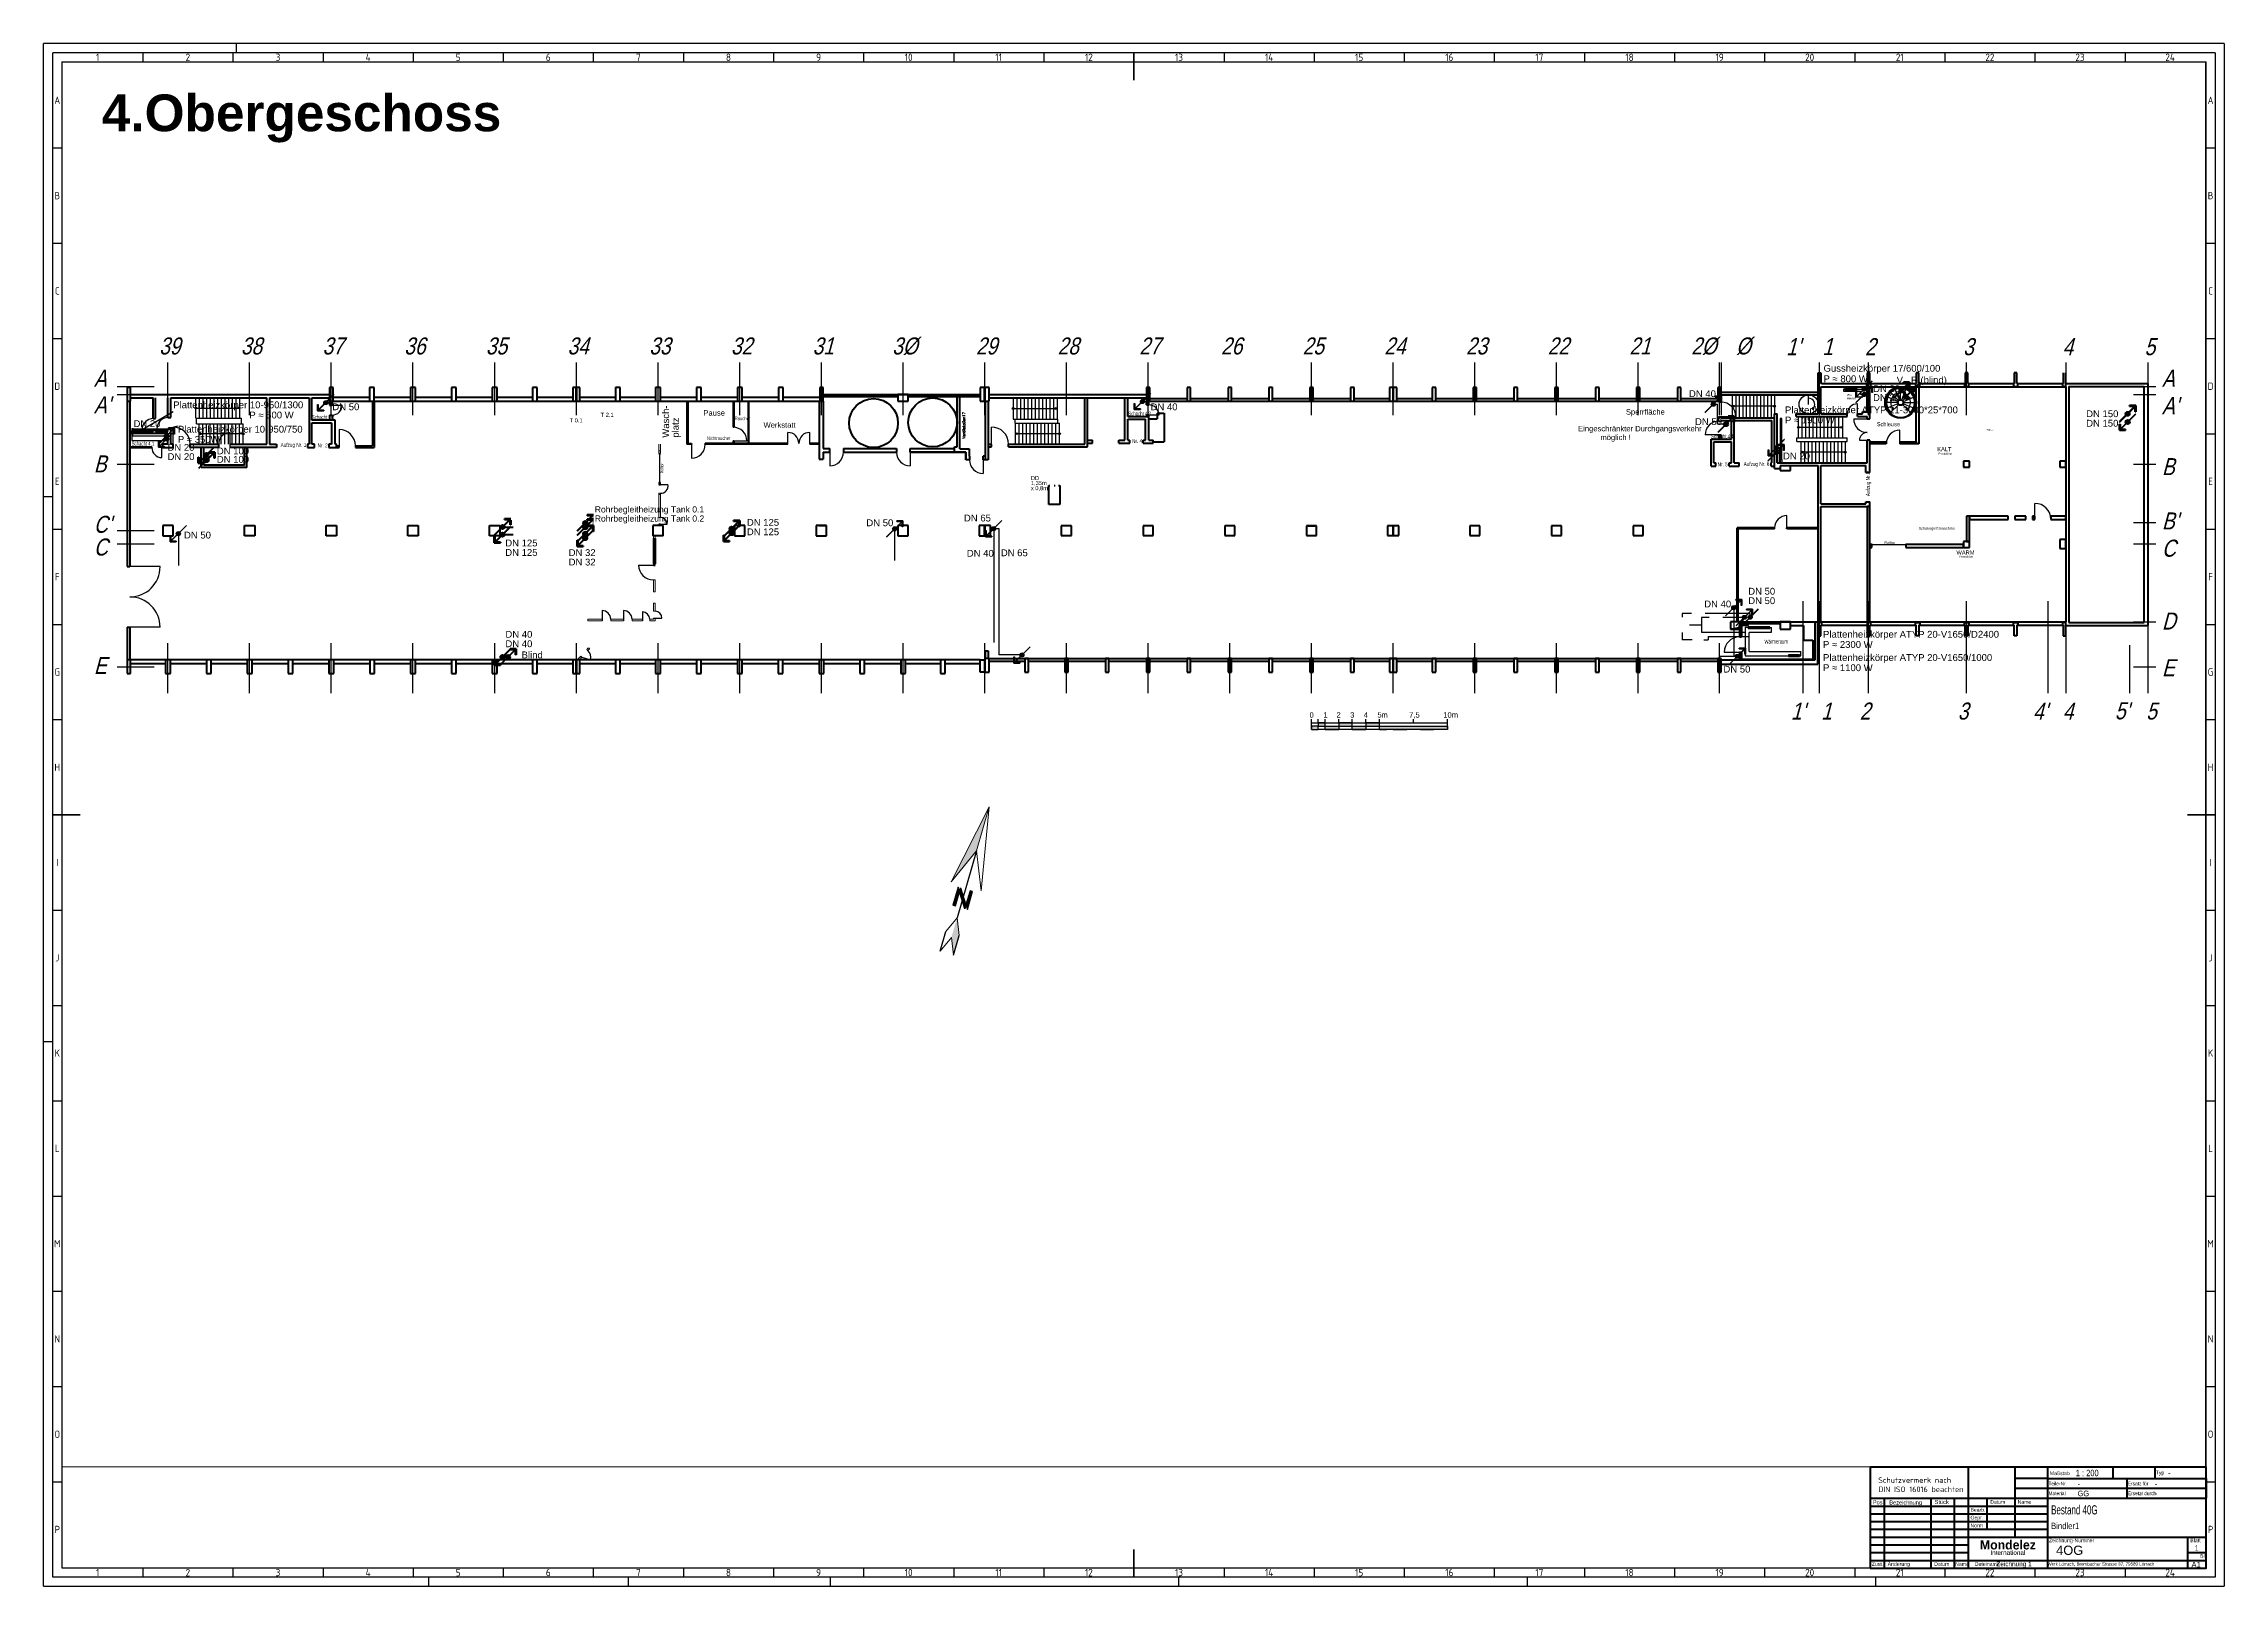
# Paper-space layout '4.OG-200_A1' of a CAD drawing. Header units: millimetres. Extents: x -4 to 1183, y -4 to 835.
# The model-space entities are those that its viewports show. They can reach past a viewport. Long polylines and large blocks are cut down to what shows.
import ezdxf
from ezdxf.enums import TextEntityAlignment as Align

# ---------------------------------------------------------------- set-up
doc = ezdxf.new("R2010")
doc.units = ezdxf.units.MM
doc.linetypes.add('ACAD_ISO10W100', pattern=[18, 12, -3, 0, -3])
for name, color, linetype, lineweight in [('A03_Türen', 254, 'Continuous', 25), ('A04_Treppen', 3, 'Continuous', 25), ('A0_Grundriß', 7, 'Continuous', 40), ('AM_BOR', 7, 'Continuous', 50), ('Heiz Wasser +35 Prozess R', 30, 'Continuous', 40), ('Heiz Wasser +45 Prozess V', 1, 'Continuous', 40), ('Heiz Wasser +50 -Heizkörper Rücklauff', 241, 'Continuous', 30), ('Heiz Wasser +60 -Heizkörper Vorlauf', 6, 'Continuous', 30), ('Heiz Wasser +70 Klima R (luftung)', 242, 'Continuous', 40), ('Heiz Wasser +70 Prozess R', 242, 'Continuous', 40), ('Heiz Wasser +90 Klima V (luftung)', 22, 'Continuous', 40), ('Heiz Wasser +90 Prozess V', 41, 'Continuous', 40), ('Heiz Wasser blind', 7, 'Continuous', 40), ('Legend', 7, 'Continuous', 30), ('Maßstab', 7, 'Continuous', 25)]:
    doc.layers.add(name, color=color, linetype=linetype, lineweight=lineweight)
for name, color, linetype in [('A06_Text', 7, 'Continuous'), ('A06_Text  -Belegung', 253, 'Continuous'), ('A07_Achslinien', 253, 'ACAD_ISO10W100'), ('AM_Views', 1, 'Continuous'), ('Nord-Pfeil', 7, 'Continuous'), ('RAHM2', 7, 'Continuous'), ('RAHM3', 5, 'Continuous'), ('Temperatur- Steuerung', 7, 'Continuous')]:
    doc.layers.add(name, color=color, linetype=linetype)
doc.styles.add('16', font='simplex.shx')
doc.styles.add('ACDINTS', font='isocp.shx')
doc.styles.add('ad_text', font='arial.ttf', dxfattribs={"height": 100})
doc.styles.add('ARIAL', font='arial.ttf')
doc.styles.add('PLOTTEXT', font='arial.ttf')
doc.styles.get("Standard").update_dxf_attribs({"font": 'arial.ttf'})

psp = doc.layouts.new('4.OG-200_A1')

# ---------------------------------------------------------------- texts
at = {"layer": 'Legend', "insert": (-12.2, 807.3), "char_height": 20, "attachment_point": 1}
psp.add_mtext_dynamic_manual_height_columns('\\pi-60,l100,t100;{\\fArial|b1|i0|c238|p34;4.Obergeschoss}', width=307.275, gutter_width=69.2, heights=[23.4], dxfattribs=at)

msp = doc.modelspace()

# ---------------------------------------------------------------- texts
at = {"layer": 'A03_Türen', "style": 'ARIAL'}
msp.add_text('Rolltor', height=180, rotation=90, dxfattribs=at).set_placement((60712, 82532))
at = {"layer": 'A03_Türen', "lineweight": 25}
msp.add_text('Rolltor', height=200, dxfattribs=at).set_placement((150402, 77328))
at = {"layer": 'A06_Text', "style": 'ARIAL'}
for s, height, p in [('WC', 150, (147668, 88214)), ('Herren', 150, (147654, 87964)), ('KALT', 300, (154297, 84154)), ('Produktion', 150, (154387, 83894)), ('WARM', 300, (155710, 76563)), ('Produktion', 150, (155915, 76341))]:
    msp.add_text(s, height=height, dxfattribs=at).set_placement(p)
at = {"layer": 'A06_Text', "width": 0.6}
for s, p in [('Schacht 4.2', (34899, 86510)), ('Schacht 4.3', (94874, 86763)), ('Schacht 4.4', (137686, 85092)), ('Schacht 4.1', (21665, 84557)), ('Wärmeraum', (141607, 70022))]:
    msp.add_text(s, height=300, dxfattribs=at).set_placement(p)
at = {"layer": 'A06_Text', "linetype": 'Continuous', "lineweight": 25}
for s, p in [('Pause', (63665, 86768)), ('Sperrfläche', (131427, 86843)), ('Werkstatt', (68081, 85878))]:
    msp.add_text(s, height=400, dxfattribs=at).set_placement(p)
at = {"layer": 'A06_Text', "linetype": 'Continuous', "lineweight": 25, "width": 0.7}
for s, p in [('Raucher', (65965, 86434)), ('Nichtraucher', (63920, 84986))]:
    msp.add_text(s, height=250, dxfattribs=at).set_placement(p)
at = {"layer": 'A06_Text', "lineweight": 25, "style": '16'}
msp.add_text('Ventilstation17', height=200, rotation=90, dxfattribs=at).set_placement((82899, 85069))
at = {"layer": 'A06_Text', "lineweight": 25, "width": 0.65}
for s, p in [('Nr. 4', (95156, 84756)), ('Aufzug Nr. 1', (32607, 84467)), ('Nr. 2', (35328, 84427)), ('Nr. 5', (138160, 83045)), ('Aufzug Nr. 6', (140080, 83062))]:
    msp.add_text(s, height=300, dxfattribs=at).set_placement(p)
at = {"layer": 'A06_Text', "color": 252, "linetype": 'Continuous', "lineweight": 25, "true_color": 0x939598}
for s, p in [('Eingeschränkter Durchgangsverkehr', (127918, 85614)), ('möglich !', (129552, 84971))]:
    msp.add_text(s, height=400, dxfattribs=at).set_placement(p)
at = {"layer": 'A06_Text', "lineweight": 25}
msp.add_text('Schleuse', height=300, dxfattribs=at).set_placement((149850, 85989))
at = {"layer": 'A06_Text', "color": 252, "lineweight": 25, "true_color": 0x939598}
for s, p in [('1,35m', (87719, 81673)), ('DD', (87719, 82029)), ('x 0,8m', (87719, 81290))]:
    msp.add_text(s, height=300, dxfattribs=at).set_placement(p)
at = {"layer": 'A06_Text', "lineweight": 25, "width": 0.65}
msp.add_text('Aufzug Nr. 7', height=300, rotation=90, dxfattribs=at).set_placement((149361, 80855))
at = {"layer": 'A06_Text  -Belegung', "color": 252, "true_color": 0x939598}
for s, p in [('T 0.1', (53839, 86269)), ('T 2.1', (56118, 86676))]:
    msp.add_text(s, height=300, dxfattribs=at).set_placement(p)
at = {"layer": 'A06_Text  -Belegung', "color": 252, "ltscale": 0.25, "true_color": 0x939598}
for s, p in [('Wasch-', (61144, 85147)), ('platz', (61856, 85148))]:
    msp.add_text(s, height=500, rotation=90, dxfattribs=at).set_placement(p)
at = {"layer": 'A06_Text  -Belegung', "style": 'ad_text'}
for s, height, p in [('wrapper', 100, (157925, 85694)), ('Schokogießmaschine', 200, (152926, 78384))]:
    msp.add_text(s, height=height, dxfattribs=at).set_placement(p)
at = {"layer": 'A07_Achslinien', "color": 7, "linetype": 'Continuous', "oblique": 15, "width": 0.8}
for s, p in [('39', (24463, 91259)), ('38', (30462, 91258)), ('37', (36463, 91258)), ('36', (42463, 91258)), ('35', (48462, 91258)), ('34', (54462, 91258)), ('33', (60463, 91258)), ('32', (66463, 91258)), ('31', (72464, 91258)), ('3%%c', (78462, 91258)), ('29', (84464, 91258)), ('28', (90462, 91258)), ('27', (96463, 91258)), ('26', (102463, 91258)), ('25', (108462, 91258)), ('24', (114462, 91258)), ('23', (120463, 91258)), ('22', (126463, 91258)), ('21', (132464, 91258)), ('2%%c', (137157, 91258)), ('%%c', (140060, 91258)), ("1'", (143719, 91206)), ('1', (146245, 91208)), ('2', (149383, 91206)), ('3', (156583, 91206)), ('4', (163892, 91206)), ('5', (169913, 91206)), ('A', (19354, 88883)), ('A', (171269, 88883)), ("A'", (19486, 86928)), ("A'", (171401, 86873)), ('B', (19349, 82598)), ('B', (171269, 82394)), ("C'", (19521, 78159)), ("B'", (171402, 78408)), ('C', (19392, 76491)), ('C', (171307, 76405)), ('D', (171307, 71054)), ('E', (19354, 67787)), ('E', (171269, 67622))]:
    msp.add_text(s, height=1250, dxfattribs=at).set_placement(p, align=Align.CENTER)
for s, p in [("1'", (143547, 64443)), ('1', (145769, 64443)), ('2', (148604, 64443)), ('3', (155804, 64443)), ("4'", (161333, 64430)), ('4', (163517, 64443)), ("5'", (167343, 64462)), ('5', (169644, 64443))]:
    msp.add_text(s, height=1250, dxfattribs=at).set_placement(p)
at = {"layer": 'Heiz Wasser +35 Prozess R', "insert": (53765, 76956), "char_height": 500, "attachment_point": 1}
msp.add_mtext_dynamic_manual_height_columns('DN 32', width=10440.86, gutter_width=12.5, heights=[1203], dxfattribs=at)
at = {"layer": 'Heiz Wasser +45 Prozess V', "attachment_point": 1}
for s, width, gutter_width, heights, insert, char_height in [('Rohrbegleitheizung Tank 0.1', 8600.91, 1480, [753], (55684, 80104), 450), ('Rohrbegleitheizung Tank 0.2', 7996.95, 1480, [753], (55686, 79434), 450), ('DN 32', 10440.86, 12.5, [1203], (53765, 76260), 500)]:
    msp.add_mtext_dynamic_manual_height_columns(s, width=width, gutter_width=gutter_width, heights=heights, dxfattribs=dict(at, insert=insert, char_height=char_height))
at = {"layer": 'Heiz Wasser +50 -Heizkörper Rücklauff'}
msp.add_text('DN 20', height=500, dxfattribs=at).set_placement((24299, 84187))
at = {"layer": 'Heiz Wasser +50 -Heizkörper Rücklauff', "char_height": 500, "attachment_point": 1}
for s, width, heights, insert in [('DN 20', 7857.67, [1461], (149584, 88995)), ('DN 40', 10440.86, [1203], (96511, 87662)), ('DN 50', 10440.86, [1203], (75633, 79146)), ('DN 65', 10440.86, [1203], (82803, 79494, 0)), ('DN 40', 10440.86, [1203], (83013, 76906, 0)), ('DN 65', 10440.86, [1203], (85512, 76943, 0)), ('DN 50', 10440.86, [1203], (140413, 74120))]:
    msp.add_mtext_dynamic_manual_height_columns(s, width=width, gutter_width=12.5, heights=heights, dxfattribs=dict(at, insert=insert))
at = {"layer": 'Heiz Wasser +60 -Heizkörper Vorlauf'}
for s, p in [('DN 50', (36408, 87163)), ('DN 20', (24299, 83504))]:
    msp.add_text(s, height=500, dxfattribs=at).set_placement(p)
at = {"layer": 'Heiz Wasser +60 -Heizkörper Vorlauf', "char_height": 500, "attachment_point": 1}
for s, width, heights, insert in [('Gussheizkörper 17/600/100', 10440.86, [1203], (145946, 90493)), ('P ≈ 800 W', 10440.86, [1203], (145946, 89723)), ('DN 40', 10440.86, [1203], (136061, 88629)), ('DN 20', 7857.67, [1461], (149584, 88345)), ('Plattenheizkörper 10-950/1300', 10440.86, [1203], (24718, 87809)), ('Plattenheizkörper ATYP 11-3000*25*700', 13689.11, [1105], (143117, 87440)), ('P ≈ 1900 W', 10440.86, [1203], (143117, 86690)), ('DN 20', 7857.67, [1461], (21801, 86429)), ('Plattenheizkörper 10-950/750', 10440.86, [1203], (25058, 86021)), ('P ≈ 350W', 10440.86, [1203], (25058, 85271)), ('DN 20', 10440.86, [1203], (142971, 84054)), ('DN 50', 10440.86, [1203], (25510, 78243)), ('DN 40', 10440.86, [1203], (137180, 73186)), ('DN 50', 10440.86, [1203], (140413, 73424)), ('Plattenheizkörper ATYP 20-V1650/D2400', 14339.53, [3067], (145909, 70959)), ('P ≈ 2300 W', 10440.86, [1203], (145909, 70209)), ('Plattenheizkörper ATYP 20-V1650/1000', 14339.53, [3067], (145910, 69250)), ('DN 50', 10440.86, [1203], (138593, 68397)), ('P ≈ 1100 W', 10440.86, [1203], (145910, 68500))]:
    msp.add_mtext_dynamic_manual_height_columns(s, width=width, gutter_width=12.5, heights=heights, dxfattribs=dict(at, insert=insert))
at = {"layer": 'Heiz Wasser +60 -Heizkörper Vorlauf'}
note = msp.add_mtext_dynamic_manual_height_columns('P ≈ 500 W\\P', width=5580.45, gutter_width=12.5, heights=[496, 0], dxfattribs=dict(at, insert=(24718, 87059), char_height=500, attachment_point=1))
at = {"layer": 'Heiz Wasser +60 -Heizkörper Vorlauf', "color": 0, "insert": (50312, 69445), "char_height": 500, "attachment_point": 1}
msp.add_mtext_dynamic_manual_height_columns('Blind', width=10440.86, gutter_width=12.5, heights=[1203], dxfattribs=at)
at = {"layer": 'Heiz Wasser +70 Prozess R', "char_height": 500, "attachment_point": 1}
for s, insert in [('DN 150', (165237, 86458)), ('DN 100', (27920, 83804)), ('DN 125', (66856, 79178)), ('DN 125', (49109, 77662))]:
    msp.add_mtext_dynamic_manual_height_columns(s, width=10440.86, gutter_width=12.5, heights=[1203], dxfattribs=dict(at, insert=insert))
at = {"layer": 'Heiz Wasser +90 Klima V (luftung)', "insert": (66856, 78482), "char_height": 500, "attachment_point": 1}
msp.add_mtext_dynamic_manual_height_columns('DN 125', width=10440.86, gutter_width=12.5, heights=[1203], dxfattribs=at)
at = {"layer": 'Heiz Wasser +90 Prozess V', "char_height": 500, "attachment_point": 1}
for s, insert in [('DN 50', (136504, 86577)), ('DN 150', (165237, 87154)), ('DN 100', (27920, 84422)), ('DN 125', (49109, 76966))]:
    msp.add_mtext_dynamic_manual_height_columns(s, width=10440.86, gutter_width=12.5, heights=[1203], dxfattribs=dict(at, insert=insert))
at = {"layer": 'Heiz Wasser blind', "char_height": 500, "attachment_point": 1}
for s, insert in [('V   R (blind)', (151319, 89638)), ('DN 40', (49120, 70956)), ('DN 40', (49120, 70260))]:
    msp.add_mtext_dynamic_manual_height_columns(s, width=10440.86, gutter_width=12.5, heights=[1203], dxfattribs=dict(at, insert=insert))
at = {"layer": 'Maßstab', "ltscale": 0.039687}
for s, p in [('0', (108188, 64586)), ('1', (109205, 64586)), ('2', (110168, 64585)), ('3', (111171, 64585)), ('4', (112168, 64585)), ('5', (113172, 64586)), ('m', (113463, 64586)), ('7,5', (115502, 64586)), ('10  ', (118012, 64586)), ('m', (118632, 64586))]:
    msp.add_text(s, height=400, dxfattribs=at).set_placement(p)

# ---------------------------------------------------------------- blocks, each defined once
blk = doc.blocks.new('WZ-TITLE')
at = {"layer": 'AM_BOR'}
for p, q in [((-129.5, 55), (-129.5, 21.1)), ((-104.1, 55), (-104.1, 16.9)), ((-86.4, 48.7), (-104.1, 48.7)), ((-86.4, 55), (-86.4, 0)), ((-86.4, 48.7), (0, 48.7)), ((-50.8, 55), (-50.8, 48.7)), ((-43.2, 48.7), (-43.2, 38.1)), ((-27.9, 55), (-27.9, 48.7)), ((0, 48.7), (0, 38.1)), ((-182.9, 38.1), (0, 38.1)), ((-175.3, 38.1), (-175.3, 0)), ((-149.9, 38.1), (-149.9, 0)), ((-137.2, 38.1), (-137.2, 0)), ((-119.4, 38.1), (-119.4, 21.1)), ((0, 43.4), (-104.1, 43.4)), ((-182.9, 33.8), (-86.4, 33.8)), ((-182.9, 29.6), (-86.4, 29.6)), ((-182.9, 25.4), (-86.4, 25.4)), ((-182.9, 21.1), (-129.5, 21.1)), ((-182.9, 16.9), (-129.5, 16.9)), ((-182.9, 12.7), (-129.5, 12.7)), ((-129.5, 21.1), (-86.4, 21.1)), ((-129.5, 21.1), (-129.5, 0)), ((-129.5, 16.9), (0, 16.9)), ((-10.2, 16.9), (-10.2, 0)), ((-182.9, 8.5), (-129.5, 8.5)), ((-182.9, 4.2), (0, 4.2)), ((-86.4, 4.2), (-10.2, 4.2)), ((-10.2, 8.5), (0, 8.5))]:
    blk.add_line(p, q, dxfattribs=at)
blk.add_lwpolyline([(-182.9, 0), (0, 0), (0, 55), (-182.9, 55)], close=True, dxfattribs=at)
at = {"insert": (-178.5, 49.4), "char_height": 3.002, "attachment_point": 1}
blk.add_mtext_dynamic_manual_height_columns('{\\fISOCPEUR|b0|i0|c0|p34;Schutzvermerk nach \\PDIN ISO 16016 beachten}', width=47.141, gutter_width=12.5, heights=[0], dxfattribs=at)
at = {"layer": 'AM_BOR', "insert": (-129.5, 9.7), "char_height": 2.502, "attachment_point": 1}
blk.add_mtext_dynamic_manual_height_columns('\\pi12.05558;{\\fTraditional Arabic|b0|i0|c0|p18;\\C202;International}', width=43.15, gutter_width=12.5, heights=[0], dxfattribs=at)
at = {"layer": 'RAHM2'}
for s, p in [('Zust.', (-178.9, 1.2)), ('Änderung', (-167.3, 1.2)), ('Datum', (-143.9, 1.2))]:
    blk.add_text(s, height=2, dxfattribs=at).set_placement(p, align=Align.CENTER)
blk.add_text('Name', height=2, dxfattribs=at).set_placement((-136.6, 1.2))
for tag, p, height, width in [('GEN-TITLE-SCA{5.42}', (-71, 50), 3.5, 0.8), ('MASCHTYP', (-20.8, 50), 3.5, 0.9), ('TEILNR1', (-70, 44.4), 3, 0.8), ('MATERIAL', (-70, 39.1), 3, 0.8), ('ERSATZ', (-27.9, 44.4), 3, 0.8), ('ERSETZT', (-27.9, 39.1), 3, 0.8), ('GEN-TITLE-NAME{5}', (-104, 30.4), 2.5, 0.85), ('PRUEFNAME', (-103.9, 26.3), 2.5, 0.85), ('BENENN2', (-84.4, 21.2), 3.5, 0.85), ('BENENN1', (-84.4, 29.2), 5, 0.62), ('ZU3', (-182.2, 13.9), 2, 0.85), ('Bezeich', (-174.6, 13.9), 2, 0.85), ('Pos', (-136.5, 13.9), 2, 0.85), ('ZU2', (-182.2, 9.7), 2, 0.85), ('ZU1', (-182.2, 5.4), 2, 0.85), ('AEND1', (-174.6, 5.4), 2, 0.85), ('Bezeich2', (-174.6, 9.7), 2, 0.85), ('AE-NA2', (-136.5, 9.7), 2, 0.85), ('AE-NA1', (-136.5, 5.4), 2, 0.85), ('GEN-TITLE-DWG{8.92}', (-114.2, 0.9), 2.5, 0.8)]:
    blk.add_attdef(tag, p, '', height=height, dxfattribs=dict(at, width=width))
at = {"layer": 'RAHM2', "width": 0.95}
for tag, p in [('GEN-TITLE-DAT{5.44}', (-112.3, 31.6)), ('PRUEFDATUM', (-111.8, 27.5))]:
    blk.add_attdef(tag, text='', height=2.5, dxfattribs=at).set_placement(p, align=Align.MIDDLE_CENTER)
at = {"layer": 'RAHM2'}
for tag, p, height in [('STUCK', (-147.8, 13.9), 2), ('ZEICHNUNG-NR', (-81.6, 7.1), 5), ('STUCK', (-147.8, 9.7), 2), ('DATUM1', (-147.8, 5.4), 2)]:
    blk.add_attdef(tag, p, '', height=height, dxfattribs=at)
at = {"layer": 'RAHM2', "width": 0.8}
blk.add_attdef('BLATTNR', text='', height=3, dxfattribs=at).set_placement((-5.1, 9.4), align=Align.CENTER)
at = {"layer": 'RAHM2'}
blk.add_attdef('GEN-TITLE-PLOT{2.94}', text='', height=3, dxfattribs=at).set_placement((-5.4, 0.4), align=Align.CENTER)
at = {"layer": 'RAHM3'}
for s, p in [('Maßstab', (-85.1, 50.6)), ('Typ', (-27.4, 51)), ('Gepr.', (-128.3, 26.5)), ('Bearb.', (-128.3, 30.7)), ('Norm', (-128.3, 22.2)), ('Zeichnung-Nummer', (-85.6, 14.1))]:
    blk.add_text(s, height=2, dxfattribs=at).set_placement(p)
at = {"layer": 'RAHM3', "width": 0.983632}
blk.add_text('Datum', height=2, dxfattribs=at).set_placement((-113.4, 35), align=Align.CENTER)
at = {"layer": 'RAHM3'}
blk.add_text('Name', height=2, dxfattribs=at).set_placement((-95.1, 35), align=Align.RIGHT)
for s, width, p in [('Teile-Nr.', 0.75, (-85.8, 45)), ('Material', 0.75, (-85.8, 39.7)), ('Ersatz für', 0.75, (-42.6, 45)), ('Ersetzt durch', 0.75, (-42.6, 39.7)), ('Dateiname', 0.8, (-125.9, 1.2))]:
    blk.add_text(s, height=2, dxfattribs=dict(at, width=width)).set_placement(p)
for s, p in [('Blatt', (-5.8, 14.1)), ('Bl', (-2, 5.6))]:
    blk.add_text(s, height=2, dxfattribs=at).set_placement(p, align=Align.CENTER)
at = {"layer": 'RAHM3', "attachment_point": 1}
for s, insert, char_height, width in [('Pos', (-181.5, 36.9), 2.21, 5.929), ('Bezeichnung', (-172.5, 36.8), 2.208, 16.782), ('Stück', (-147.8, 37.1), 2.21, 9.162)]:
    blk.add_mtext(s, dxfattribs=dict(at, insert=insert, char_height=char_height, width=width))
at = {"layer": 'RAHM3', "insert": (-86.4, 3.1), "char_height": 1.751, "attachment_point": 1}
blk.add_mtext_dynamic_manual_height_columns('{\\f@Dotum|b0|i0|c0|p34;Werk Lörrach, Brombacher Strasse 37, 79589 Lörrach}', width=76.147, gutter_width=12.5, heights=[2.44], dxfattribs=at)
at = {"layer": 'Temperatur- Steuerung', "insert": (-107.9, 12.6), "char_height": 4.375, "width": 43.128, "attachment_point": 5, "style": 'PLOTTEXT'}
blk.add_mtext('{\\fTraditional Arabic|b1|i0|c0|p18;\\H1.1437x;\\C202;Mondelez}', dxfattribs=at)
blk = doc.blocks.new('DIN_A0')
for p, q in [((5, 5), (5, 836)), ((1184, 836), (5, 836)), ((1184, 836), (1184, 5)), ((1184, 5), (5, 5))]:
    blk.add_line(p, q)
at = {"layer": 'AM_BOR', "color": 1, "lineweight": 25}
for p, q in [((0, 0), (0, 841)), ((1189, 841), (0, 841)), ((54.125, 836), (54.125, 831)), ((103.25, 836), (103.25, 831)), ((105, 841), (105, 836)), ((152.375, 836), (152.375, 831)), ((201.5, 836), (201.5, 831)), ((250.625, 836), (250.625, 831)), ((299.75, 836), (299.75, 831)), ((348.875, 836), (348.875, 831)), ((398, 836), (398, 831)), ((447.125, 836), (447.125, 831)), ((496.25, 836), (496.25, 831)), ((545.375, 836), (545.375, 831)), ((643.625, 836), (643.625, 831)), ((692.75, 836), (692.75, 831)), ((741.875, 836), (741.875, 831)), ((791, 836), (791, 831)), ((840.125, 836), (840.125, 831)), ((889.25, 836), (889.25, 831)), ((938.375, 836), (938.375, 831)), ((987.5, 836), (987.5, 831)), ((1036.625, 836), (1036.625, 831)), ((1085.75, 836), (1085.75, 831)), ((1134.875, 836), (1134.875, 831)), ((1189, 841), (1189, 0)), ((10, 831), (10, 10)), ((10, 831), (1179, 831)), ((1179, 10), (1179, 831)), ((5, 784.0625), (10, 784.0625)), ((1179, 784.0625), (1184, 784.0625)), ((5, 732.125), (10, 732.125)), ((1179, 732.125), (1184, 732.125)), ((5, 680.1875), (10, 680.1875)), ((1179, 680.1875), (1184, 680.1875)), ((5, 628.25), (10, 628.25)), ((1179, 628.25), (1184, 628.25)), ((0, 594), (5, 594)), ((5, 576.3125), (10, 576.3125)), ((1179, 576.3125), (1184, 576.3125)), ((5, 524.375), (10, 524.375)), ((1179, 524.375), (1184, 524.375)), ((5, 472.4375), (10, 472.4375)), ((1179, 472.4375), (1184, 472.4375)), ((5, 368.5625), (10, 368.5625)), ((1179, 368.5625), (1184, 368.5625)), ((5, 316.625), (10, 316.625)), ((1179, 316.625), (1184, 316.625)), ((0, 297), (5, 297)), ((5, 264.6875), (10, 264.6875)), ((1179, 264.6875), (1184, 264.6875)), ((5, 212.75), (10, 212.75)), ((1179, 212.75), (1184, 212.75)), ((5, 160.8125), (10, 160.8125)), ((1179, 160.8125), (1184, 160.8125)), ((5, 108.875), (10, 108.875)), ((1179, 108.875), (1184, 108.875)), ((5, 56.9375), (10, 56.9375)), ((1179, 56.9375), (1184, 56.9375)), ((0, 0), (1189, 0)), ((10, 10), (1179, 10)), ((54.125, 10), (54.125, 5)), ((103.25, 10), (103.25, 5)), ((152.375, 10), (152.375, 5)), ((201.5, 10), (201.5, 5)), ((210, 0), (210, 5)), ((250.625, 10), (250.625, 5)), ((299.75, 10), (299.75, 5)), ((319, 0), (319, 5)), ((348.875, 10), (348.875, 5)), ((398, 10), (398, 5)), ((429, 0), (429, 5)), ((447.125, 10), (447.125, 5)), ((496.25, 10), (496.25, 5)), ((545.375, 10), (545.375, 5)), ((619, 0), (619, 5)), ((643.625, 10), (643.625, 5)), ((692.75, 10), (692.75, 5)), ((741.875, 10), (741.875, 5)), ((791, 10), (791, 5)), ((809, 0), (809, 5)), ((840.125, 10), (840.125, 5)), ((889.25, 10), (889.25, 5)), ((938.375, 10), (938.375, 5)), ((987.5, 10), (987.5, 5)), ((999, 0), (999, 5)), ((1036.625, 10), (1036.625, 5)), ((1085.75, 10), (1085.75, 5)), ((1134.875, 10), (1134.875, 5))]:
    blk.add_line(p, q, dxfattribs=at)
at = {"layer": 'AM_BOR', "color": 2, "lineweight": 35}
for p, q in [((594.5, 836), (594.5, 821)), ((5, 420.5), (20, 420.5)), ((1184, 420.5), (1169, 420.5)), ((594.5, 5), (594.5, 20))]:
    blk.add_line(p, q, dxfattribs=at)
at = {"layer": 'AM_BOR', "color": 1, "lineweight": 25, "style": 'ACDINTS'}
for s, p in [('1', (29.5625, 833.5)), ('2', (78.6875, 833.5)), ('3', (127.8125, 833.5)), ('4', (176.9375, 833.5)), ('5', (226.0625, 833.5)), ('6', (275.1875, 833.5)), ('7', (324.3125, 833.5)), ('8', (373.4375, 833.5)), ('9', (422.5625, 833.5)), ('10', (471.6875, 833.5)), ('11', (520.8125, 833.5)), ('12', (569.9375, 833.5)), ('13', (619.0625, 833.5)), ('14', (668.1875, 833.5)), ('15', (717.3125, 833.5)), ('16', (766.4375, 833.5)), ('17', (815.5625, 833.5)), ('18', (864.6875, 833.5)), ('19', (913.8125, 833.5)), ('20', (962.9375, 833.5)), ('21', (1012.0625, 833.5)), ('22', (1061.1875, 833.5)), ('23', (1110.3125, 833.5)), ('24', (1159.4375, 833.5)), ('A', (7.5, 810.03125)), ('A', (1181.5, 810.03125)), ('B', (7.5, 758.09375)), ('B', (1181.5, 758.09375)), ('C', (7.5, 706.15625)), ('C', (1181.5, 706.15625)), ('D', (7.5, 654.21875)), ('D', (1181.5, 654.21875)), ('E', (7.5, 602.28125)), ('E', (1181.5, 602.28125)), ('F', (7.5, 550.34375)), ('F', (1181.5, 550.34375)), ('G', (7.5, 498.40625)), ('G', (1181.5, 498.40625)), ('H', (7.5, 446.46875)), ('H', (1181.5, 446.46875)), ('I', (7.5, 394.53125)), ('I', (1181.5, 394.53125)), ('J', (7.5, 342.59375)), ('J', (1181.5, 342.59375)), ('K', (7.5, 290.65625)), ('K', (1181.5, 290.65625)), ('L', (7.5, 238.71875)), ('L', (1181.5, 238.71875)), ('M', (7.5, 186.78125)), ('M', (1181.5, 186.78125)), ('N', (7.5, 134.84375)), ('N', (1181.5, 134.84375)), ('O', (7.5, 82.90625)), ('O', (1181.5, 82.90625)), ('P', (7.5, 30.96875)), ('P', (1181.5, 30.96875)), ('1', (29.5625, 7.5)), ('2', (78.6875, 7.5)), ('3', (127.8125, 7.5)), ('4', (176.9375, 7.5)), ('5', (226.0625, 7.5)), ('6', (275.1875, 7.5)), ('7', (324.3125, 7.5)), ('8', (373.4375, 7.5)), ('9', (422.5625, 7.5)), ('10', (471.6875, 7.5)), ('11', (520.8125, 7.5)), ('12', (569.9375, 7.5)), ('13', (619.0625, 7.5)), ('14', (668.1875, 7.5)), ('15', (717.3125, 7.5)), ('16', (766.4375, 7.5)), ('17', (815.5625, 7.5)), ('18', (864.6875, 7.5)), ('19', (913.8125, 7.5)), ('20', (962.9375, 7.5)), ('21', (1012.0625, 7.5)), ('22', (1061.1875, 7.5)), ('23', (1110.3125, 7.5)), ('24', (1159.4375, 7.5))]:
    blk.add_text(s, height=4, dxfattribs=at).set_placement(p, align=Align.MIDDLE_CENTER)
blk = doc.blocks.new('Nord-Pfeil 05')
for points in [[(-7207, -37964), (6, -20987), (0, 0)], [(-2248, -41214), (-3442, -39421), (-3440, -47995), (-2246, -47995)], [(-2248, -39421), (-2248, -41214), (2271, -47994), (2271, -46201)], [(2271, -46201), (3465, -47993), (3463, -39419), (2269, -39420)], [(3232, -60537), (14, -52974), (17, -62385), (3234, -69948)]]:
    blk.add_hatch(color=256).paths.add_polyline_path(points)
at = {"linetype": 'Continuous', "lineweight": 20, "ltscale": 0.039687}
for p, q in [((0, 0), (-7207, -37964)), ((0, 0), (6, -20987)), ((7227, -37960), (0, 0)), ((-7207, -37964), (6, -20987)), ((6, -20987), (7227, -37960)), ((-3200, -60538), (14, -52974)), ((14, -52974), (3232, -60537)), ((-3197, -69950), (17, -62385)), ((17, -62385), (3234, -69948))]:
    blk.add_line(p, q, dxfattribs=at)
for p, q in [((6, -20987), (14, -52974)), ((-3197, -69950), (-3200, -60538)), ((3234, -69948), (3232, -60537))]:
    blk.add_line(p, q)
for points in [[(-3440, -47995), (-2246, -47995), (-2248, -41214), (-3442, -39421)], [(2271, -46201), (3465, -47993), (3463, -39419), (2269, -39420)]]:
    blk.add_lwpolyline(points, close=True)
blk.add_lwpolyline([(-2248, -39421), (2271, -46201), (2271, -47994), (-2248, -41214), (-2248, -39421)])

# ---------------------------------------------------------------- hatches: boundary and pattern name
at = {"layer": 'Heiz Wasser +35 Prozess R'}
h = msp.add_hatch(color=256, dxfattribs=at)
h.dxf.hatch_style = 1
h.paths.add_polyline_path([(55081, 77871, -0.0235833), (55091, 77861), (55586, 78356), (55576, 78366)])
h.paths.add_polyline_path([(54429, 77209), (54429, 77609), (54379, 77609), (54379, 77159), (54829, 77159), (54829, 77209)])
h.paths.add_polyline_path([(54439, 77209), (54879, 77649, -0.0235833), (54869, 77659), (54429, 77219), (54429, 77209)])
h = msp.add_hatch(color=256, dxfattribs=at)
h.dxf.hatch_style = 1
h.paths.add_polyline_path([(54830, 77760, 0.1989124), (54874, 77654), (55086, 77866, 0.6681786)])
h.paths.add_polyline_path([(54874, 77654, 0.6681786), (55130, 77760, 0.1989124), (55086, 77866)])
at = {"layer": 'Heiz Wasser +45 Prozess V'}
h = msp.add_hatch(color=256, dxfattribs=at)
h.dxf.hatch_style = 1
h.paths.add_polyline_path([(54878, 77992, -0.0235833), (54868, 78002), (54373, 77507), (54383, 77497)])
h.paths.add_polyline_path([(55530, 78654), (55530, 78254), (55580, 78254), (55580, 78704), (55130, 78704), (55130, 78654)])
h.paths.add_polyline_path([(55520, 78654), (55080, 78214, -0.0235833), (55090, 78204), (55530, 78644), (55530, 78654)])
h = msp.add_hatch(color=256, dxfattribs=at)
h.dxf.hatch_style = 1
h.paths.add_polyline_path([(54882, 78777, -0.0235833), (54872, 78787), (54377, 78292), (54387, 78282)])
h.paths.add_polyline_path([(55534, 79439), (55534, 79039), (55584, 79039), (55584, 79489), (55134, 79489), (55134, 79439)])
h.paths.add_polyline_path([(55524, 79439), (55084, 78999, -0.0235833), (55094, 78989), (55534, 79429), (55534, 79439)])
h = msp.add_hatch(color=256, dxfattribs=at)
h.dxf.hatch_style = 1
h.paths.add_polyline_path([(54882, 78456, -0.0235833), (54872, 78466), (54377, 77971), (54387, 77961)])
h.paths.add_polyline_path([(55534, 79118), (55534, 78718), (55584, 78718), (55584, 79168), (55134, 79168), (55134, 79118)])
h.paths.add_polyline_path([(55524, 79118), (55084, 78678, -0.0235833), (55094, 78668), (55534, 79108), (55534, 79118)])
h = msp.add_hatch(color=256, dxfattribs=at)
h.dxf.hatch_style = 1
h.paths.add_polyline_path([(55133, 78888, 0.1989124), (55089, 78994), (54877, 78782, 0.6681786)])
h.paths.add_polyline_path([(55089, 78994, 0.6681786), (54833, 78888, 0.1989124), (54877, 78782)])
h = msp.add_hatch(color=256, dxfattribs=at)
h.dxf.hatch_style = 1
h.paths.add_polyline_path([(55133, 78567, 0.1989124), (55089, 78673), (54877, 78461, 0.6681786)])
h.paths.add_polyline_path([(55089, 78673, 0.6681786), (54833, 78567, 0.1989124), (54877, 78461)])
h = msp.add_hatch(color=256, dxfattribs=at)
h.dxf.hatch_style = 1
h.paths.add_polyline_path([(55129, 78103, 0.1989124), (55085, 78209), (54873, 77997, 0.6681786)])
h.paths.add_polyline_path([(55085, 78209, 0.6681786), (54829, 78103, 0.1989124), (54873, 77997)])
at = {"layer": 'Heiz Wasser +50 -Heizkörper Rücklauff'}
h = msp.add_hatch(color=256, dxfattribs=at)
h.dxf.hatch_style = 1
h.paths.add_polyline_path([(96019, 87918, -0.0235833), (96029, 87908), (96524, 88403), (96514, 88413)])
h.paths.add_polyline_path([(95367, 87256), (95367, 87656), (95317, 87656), (95317, 87206), (95767, 87206), (95767, 87256)])
h.paths.add_polyline_path([(95377, 87256), (95817, 87696, -0.0235833), (95807, 87706), (95367, 87266), (95367, 87256)])
h = msp.add_hatch(color=256, dxfattribs=at)
h.dxf.hatch_style = 1
h.paths.add_polyline_path([(149025, 88822, -0.0235833), (149035, 88812), (149530, 89308), (149520, 89318)])
h.paths.add_polyline_path([(148373, 88160), (148373, 88560), (148323, 88560), (148323, 88110), (148773, 88110), (148773, 88160)])
h.paths.add_polyline_path([(148383, 88160), (148823, 88601, -0.0235833), (148813, 88611), (148373, 88170), (148373, 88160)])
h = msp.add_hatch(color=256, dxfattribs=at)
h.dxf.hatch_style = 1
h.paths.add_polyline_path([(148774, 88711, 0.1989124), (148818, 88605), (149030, 88818, 0.6681786)])
h.paths.add_polyline_path([(148818, 88605, 0.6681786), (149074, 88711, 0.1989124), (149030, 88818)])
h = msp.add_hatch(color=256, dxfattribs=at)
h.dxf.hatch_style = 1
h.paths.add_polyline_path([(95768, 87807, 0.1989124), (95812, 87701), (96024, 87913, 0.6681786)])
h.paths.add_polyline_path([(95812, 87701, 0.6681786), (96068, 87807, 0.1989124), (96024, 87913)])
h = msp.add_hatch(color=256, dxfattribs=at)
h.dxf.hatch_style = 1
h.paths.add_polyline_path([(24121, 85151, -0.0235833), (24111, 85161), (23616, 84666), (23626, 84656)])
h.paths.add_polyline_path([(24773, 85813), (24773, 85413), (24823, 85413), (24823, 85863), (24373, 85863), (24373, 85813)])
h.paths.add_polyline_path([(24763, 85813), (24323, 85373, -0.0235833), (24333, 85363), (24773, 85803), (24773, 85813)])
h = msp.add_hatch(color=256, dxfattribs=at)
h.dxf.hatch_style = 1
h.paths.add_polyline_path([(24372, 85262, 0.1989124), (24328, 85368), (24116, 85156, 0.6681786)])
h.paths.add_polyline_path([(24328, 85368, 0.6681786), (24072, 85262, 0.1989124), (24116, 85156)])
h = msp.add_hatch(color=256, dxfattribs=at)
h.dxf.hatch_style = 1
h.paths.add_polyline_path([(142570, 84521, -0.0235833), (142580, 84511), (143075, 85006), (143065, 85016)])
h.paths.add_polyline_path([(141918, 83859), (141918, 84259), (141868, 84259), (141868, 83809), (142318, 83809), (142318, 83859)])
h.paths.add_polyline_path([(141928, 83859), (142368, 84299, -0.0235833), (142358, 84309), (141918, 83869), (141918, 83859)])
h = msp.add_hatch(color=256, dxfattribs=at)
h.dxf.hatch_style = 1
h.paths.add_polyline_path([(142319, 84410, 0.1989124), (142363, 84304), (142575, 84516, 0.6681786)])
h.paths.add_polyline_path([(142363, 84304, 0.6681786), (142619, 84410, 0.1989124), (142575, 84516)])
h = msp.add_hatch(color=256, dxfattribs=at)
h.dxf.hatch_style = 1
h.paths.add_polyline_path([(77615, 78339, -0.0235833), (77605, 78349), (77110, 77854), (77120, 77844)])
h.paths.add_polyline_path([(78267, 79001), (78267, 78601), (78317, 78601), (78317, 79051), (77867, 79051), (77867, 79001)])
h.paths.add_polyline_path([(78257, 79001), (77817, 78561, -0.0235833), (77827, 78551), (78267, 78991), (78267, 79001)])
h = msp.add_hatch(color=256, dxfattribs=at)
h.dxf.hatch_style = 1
h.paths.add_polyline_path([(77866, 78450, 0.1989124), (77822, 78556), (77610, 78344, 0.6681786)])
h.paths.add_polyline_path([(77822, 78556, 0.6681786), (77566, 78450, 0.1989124), (77610, 78344)])
h = msp.add_hatch(color=256, dxfattribs=at)
h.dxf.hatch_style = 1
h.paths.add_polyline_path([(85091, 78580, -0.0235833), (85101, 78570), (85596, 79065), (85586, 79075)])
h.paths.add_polyline_path([(84439, 77918), (84439, 78318), (84389, 78318), (84389, 77868), (84839, 77868), (84839, 77918)])
h.paths.add_polyline_path([(84449, 77918), (84889, 78358, -0.0235833), (84879, 78368), (84439, 77928), (84439, 77918)])
h = msp.add_hatch(color=256, dxfattribs=at)
h.dxf.hatch_style = 1
h.paths.add_polyline_path([(84840, 78469, 0.1989124), (84884, 78363), (85096, 78575, 0.6681786)])
h.paths.add_polyline_path([(84884, 78363, 0.6681786), (85140, 78469, 0.1989124), (85096, 78575)])
h = msp.add_hatch(color=256, dxfattribs=at)
h.dxf.hatch_style = 1
h.paths.add_polyline_path([(140659, 72075, -0.0235833), (140669, 72065), (141164, 72560), (141154, 72570)])
h.paths.add_polyline_path([(140007, 71413), (140007, 71813), (139957, 71813), (139957, 71363), (140407, 71363), (140407, 71413)])
h.paths.add_polyline_path([(140017, 71413), (140457, 71853, -0.0235833), (140447, 71863), (140007, 71423), (140007, 71413)])
h = msp.add_hatch(color=256, dxfattribs=at)
h.dxf.hatch_style = 1
h.paths.add_polyline_path([(140408, 71964, 0.1989124), (140452, 71858), (140664, 72070, 0.6681786)])
h.paths.add_polyline_path([(140452, 71858, 0.6681786), (140708, 71964, 0.1989124), (140664, 72070)])
h = msp.add_hatch(color=256, dxfattribs=at)
h.dxf.hatch_style = 1
h.paths.add_polyline_path([(87161, 69302, -0.0235833), (87171, 69292), (87666, 69787), (87656, 69797)])
h.paths.add_polyline_path([(86509, 68640), (86509, 69040), (86459, 69040), (86459, 68590), (86909, 68590), (86909, 68640)])
h.paths.add_polyline_path([(86519, 68640), (86959, 69080, -0.0235833), (86949, 69090), (86509, 68650), (86509, 68640)])
h = msp.add_hatch(color=256, dxfattribs=at)
h.dxf.hatch_style = 1
h.paths.add_polyline_path([(86910, 69191, 0.1989124), (86954, 69085), (87166, 69297, 0.6681786)])
h.paths.add_polyline_path([(86954, 69085, 0.6681786), (87210, 69191, 0.1989124), (87166, 69297)])
at = {"layer": 'Heiz Wasser +60 -Heizkörper Vorlauf'}
h = msp.add_hatch(color=256, dxfattribs=at)
h.dxf.hatch_style = 1
h.paths.add_polyline_path([(36028, 87837, -0.0235833), (36038, 87827), (36533, 88322), (36523, 88332)])
h.paths.add_polyline_path([(35376, 87175), (35376, 87575), (35326, 87575), (35326, 87125), (35776, 87125), (35776, 87175)])
h.paths.add_polyline_path([(35386, 87175), (35826, 87615, -0.0235833), (35816, 87625), (35376, 87185), (35376, 87175)])
h = msp.add_hatch(color=256, dxfattribs=at)
h.dxf.hatch_style = 1
h.paths.add_polyline_path([(137742, 87492, -0.0235833), (137732, 87502), (137237, 87007), (137247, 86997)])
h.paths.add_polyline_path([(138394, 88154), (138394, 87754), (138444, 87754), (138444, 88204), (137994, 88204), (137994, 88154)])
h.paths.add_polyline_path([(138384, 88154), (137944, 87714, -0.0235833), (137954, 87704), (138394, 88144), (138394, 88154)])
h = msp.add_hatch(color=256, dxfattribs=at)
h.dxf.hatch_style = 1
h.paths.add_polyline_path([(148426, 88653), (148426, 88763), (147501, 88763), (147501, 88653)])
h = msp.add_hatch(color=256, dxfattribs=at)
h.dxf.hatch_style = 1
h.paths.add_polyline_path([(148827, 88207, -0.0235833), (148817, 88217), (148317, 87727), (148327, 87717)])
h.paths.add_polyline_path([(149486, 88861), (149482, 88461), (149532, 88461), (149537, 88911), (149087, 88916), (149086, 88866)])
h.paths.add_polyline_path([(149476, 88862), (149032, 88426, -0.0235833), (149041, 88416), (149486, 88851), (149486, 88861)])
h = msp.add_hatch(color=256, dxfattribs=at)
h.dxf.hatch_style = 1
h.paths.add_polyline_path([(149079, 88315, 0.1989124), (149037, 88421), (148822, 88212, 0.6681786)])
h.paths.add_polyline_path([(149037, 88421, 0.6681786), (148779, 88318, 0.1989124), (148822, 88212)])
h = msp.add_hatch(color=256, dxfattribs=at)
h.dxf.hatch_style = 1
h.paths.add_polyline_path([(35777, 87726, 0.1989124), (35821, 87620), (36033, 87832, 0.6681786)])
h.paths.add_polyline_path([(35821, 87620, 0.6681786), (36077, 87726, 0.1989124), (36033, 87832)])
h = msp.add_hatch(color=256, dxfattribs=at)
h.dxf.hatch_style = 1
h.paths.add_polyline_path([(137993, 87603, 0.1989124), (137949, 87709), (137737, 87497, 0.6681786)])
h.paths.add_polyline_path([(137949, 87709, 0.6681786), (137693, 87603, 0.1989124), (137737, 87497)])
h = msp.add_hatch(color=256, dxfattribs=at)
h.dxf.hatch_style = 1
h.paths.add_polyline_path([(142876, 86551), (142766, 86551), (142766, 83551), (142876, 83551)])
h = msp.add_hatch(color=256, dxfattribs=at)
h.dxf.hatch_style = 1
h.paths.add_polyline_path([(22872, 85690), (22872, 85800), (21772, 85800), (21772, 85690)])
h = msp.add_hatch(color=256, dxfattribs=at)
h.dxf.hatch_style = 1
h.paths.add_polyline_path([(24239, 85690), (24239, 85800), (23539, 85800), (23539, 85690)])
h = msp.add_hatch(color=256, dxfattribs=at)
h.dxf.hatch_style = 1
h.paths.add_polyline_path([(24336, 85162, -0.0235833), (24346, 85152), (24842, 85647), (24832, 85657)])
h.paths.add_polyline_path([(23684, 84500), (23684, 84900), (23634, 84900), (23634, 84450), (24084, 84450), (24084, 84500)])
h.paths.add_polyline_path([(23694, 84500), (24135, 84940, -0.0235833), (24125, 84950), (23684, 84510), (23684, 84500)])
h = msp.add_hatch(color=256, dxfattribs=at)
h.dxf.hatch_style = 1
h.paths.add_polyline_path([(24085, 85051, 0.1989124), (24129, 84945), (24342, 85157, 0.6681786)])
h.paths.add_polyline_path([(24129, 84945, 0.6681786), (24385, 85051, 0.1989124), (24342, 85157)])
h = msp.add_hatch(color=256, dxfattribs=at)
h.dxf.hatch_style = 1
h.paths.add_polyline_path([(142363, 83942, -0.0235833), (142353, 83952), (141858, 83457), (141868, 83447)])
h.paths.add_polyline_path([(143065, 84654), (142615, 84654), (142615, 84604), (143015, 84604), (143015, 84204), (143065, 84204)])
h.paths.add_polyline_path([(143015, 84604), (143005, 84604), (142565, 84164, -0.0235833), (142575, 84154), (143015, 84594)])
h = msp.add_hatch(color=256, dxfattribs=at)
h.dxf.hatch_style = 1
h.paths.add_polyline_path([(142614, 84053, 0.1989124), (142570, 84159), (142358, 83947, 0.6681786)])
h.paths.add_polyline_path([(142570, 84159, 0.6681786), (142314, 84053, 0.1989124), (142358, 83947)])
h = msp.add_hatch(color=256, dxfattribs=at)
h.dxf.hatch_style = 1
h.paths.add_polyline_path([(25196, 78211, -0.0235833), (25206, 78201), (25701, 78696), (25691, 78706)])
h.paths.add_polyline_path([(24544, 77549), (24544, 77949), (24494, 77949), (24494, 77499), (24944, 77499), (24944, 77549)])
h.paths.add_polyline_path([(24554, 77549), (24994, 77989, -0.0235833), (24984, 77999), (24544, 77559), (24544, 77549)])
h = msp.add_hatch(color=256, dxfattribs=at)
h.dxf.hatch_style = 1
h.paths.add_polyline_path([(24945, 78100, 0.1989124), (24989, 77994), (25201, 78206, 0.6681786)])
h.paths.add_polyline_path([(24989, 77994, 0.6681786), (25245, 78100, 0.1989124), (25201, 78206)])
h = msp.add_hatch(color=256, dxfattribs=at)
h.dxf.hatch_style = 1
h.paths.add_polyline_path([(139247, 72557, -0.0235833), (139237, 72567), (138742, 72072), (138752, 72062)])
h.paths.add_polyline_path([(139899, 73219), (139899, 72819), (139949, 72819), (139949, 73269), (139499, 73269), (139499, 73219)])
h.paths.add_polyline_path([(139889, 73219), (139449, 72779, -0.0235833), (139459, 72769), (139899, 73209), (139899, 73219)])
h = msp.add_hatch(color=256, dxfattribs=at)
h.dxf.hatch_style = 1
h.paths.add_polyline_path([(139498, 72668, 0.1989124), (139454, 72774), (139242, 72562, 0.6681786)])
h.paths.add_polyline_path([(139454, 72774, 0.6681786), (139198, 72668, 0.1989124), (139242, 72562)])
h = msp.add_hatch(color=256, dxfattribs=at)
h.dxf.hatch_style = 1
h.paths.add_polyline_path([(140026, 71835, -0.0235833), (140016, 71845), (139521, 71350), (139531, 71340)])
h.paths.add_polyline_path([(140678, 72497), (140678, 72097), (140728, 72097), (140728, 72547), (140278, 72547), (140278, 72497)])
h.paths.add_polyline_path([(140668, 72497), (140228, 72057, -0.0235833), (140238, 72047), (140678, 72487), (140678, 72497)])
h = msp.add_hatch(color=256, dxfattribs=at)
h.dxf.hatch_style = 1
h.paths.add_polyline_path([(140277, 71946, 0.1989124), (140233, 72052), (140021, 71839, 0.6681786)])
h.paths.add_polyline_path([(140233, 72052, 0.6681786), (139977, 71946, 0.1989124), (140021, 71839)])
h = msp.add_hatch(color=256, dxfattribs=at)
h.dxf.hatch_style = 1
h.paths.add_polyline_path([(142006, 71141), (142006, 71251), (140406, 71251), (140406, 71141)])
h = msp.add_hatch(color=256, dxfattribs=at)
h.dxf.hatch_style = 1
h.paths.add_polyline_path([(139507, 68974, -0.0235833), (139497, 68984), (139002, 68488), (139012, 68478)])
h.paths.add_polyline_path([(140159, 69636), (140159, 69236), (140209, 69236), (140209, 69686), (139759, 69686), (139759, 69636)])
h.paths.add_polyline_path([(140149, 69636), (139709, 69195, -0.0235833), (139719, 69185), (140159, 69626), (140159, 69636)])
h = msp.add_hatch(color=256, dxfattribs=at)
h.dxf.hatch_style = 1
h.paths.add_polyline_path([(139758, 69085, 0.1989124), (139714, 69191), (139502, 68978, 0.6681786)])
h.paths.add_polyline_path([(139714, 69191, 0.6681786), (139458, 69085, 0.1989124), (139502, 68978)])
h = msp.add_hatch(color=256, dxfattribs=at)
h.dxf.hatch_style = 1
h.paths.add_polyline_path([(144174, 69081), (144174, 69191), (143374, 69191), (143374, 69081)])
at = {"layer": 'Heiz Wasser +70 Klima R (luftung)'}
h = msp.add_hatch(color=256, dxfattribs=at)
h.dxf.hatch_style = 1
h.paths.add_polyline_path([(65630, 78362, -0.0235833), (65620, 78372), (65125, 77877), (65135, 77867)])
h.paths.add_polyline_path([(66282, 79024), (66282, 78624), (66332, 78624), (66332, 79074), (65882, 79074), (65882, 79024)])
h.paths.add_polyline_path([(66272, 79024), (65832, 78584, -0.0235833), (65842, 78574), (66282, 79014), (66282, 79024)])
h = msp.add_hatch(color=256, dxfattribs=at)
h.dxf.hatch_style = 1
h.paths.add_polyline_path([(65881, 78473, 0.1989124), (65837, 78579), (65625, 78367, 0.6681786)])
h.paths.add_polyline_path([(65837, 78579, 0.6681786), (65581, 78473, 0.1989124), (65625, 78367)])
at = {"layer": 'Heiz Wasser +70 Prozess R'}
h = msp.add_hatch(color=256, dxfattribs=at)
h.dxf.hatch_style = 1
h.paths.add_polyline_path([(168388, 86411, -0.0235833), (168398, 86401), (168893, 86896), (168883, 86906)])
h.paths.add_polyline_path([(167736, 85749), (167736, 86149), (167686, 86149), (167686, 85699), (168136, 85699), (168136, 85749)])
h.paths.add_polyline_path([(167746, 85749), (168186, 86189, -0.0235833), (168176, 86199), (167736, 85759), (167736, 85749)])
h = msp.add_hatch(color=256, dxfattribs=at)
h.dxf.hatch_style = 1
h.paths.add_polyline_path([(168137, 86300, 0.1989124), (168181, 86194), (168393, 86406, 0.6681786)])
h.paths.add_polyline_path([(168181, 86194, 0.6681786), (168437, 86300, 0.1989124), (168393, 86406)])
h = msp.add_hatch(color=256, dxfattribs=at)
h.dxf.hatch_style = 1
h.paths.add_polyline_path([(27071, 83381, -0.0235833), (27061, 83391), (26566, 82895), (26576, 82885)])
h.paths.add_polyline_path([(27773, 84093), (27323, 84093), (27323, 84043), (27723, 84043), (27723, 83643), (27773, 83643)])
h.paths.add_polyline_path([(27723, 84043), (27713, 84043), (27273, 83602, -0.0235833), (27283, 83592), (27723, 84033)])
h = msp.add_hatch(color=256, dxfattribs=at)
h.dxf.hatch_style = 1
h.paths.add_polyline_path([(27322, 83492, 0.1989124), (27278, 83598), (27066, 83385, 0.6681786)])
h.paths.add_polyline_path([(27278, 83598, 0.6681786), (27022, 83492, 0.1989124), (27066, 83385)])
h = msp.add_hatch(color=256, dxfattribs=at)
h.dxf.hatch_style = 1
h.paths.add_polyline_path([(48806, 78478, -0.0235833), (48796, 78488), (48301, 77993), (48311, 77983)])
h.paths.add_polyline_path([(49458, 79140), (49458, 78740), (49508, 78740), (49508, 79190), (49058, 79190), (49058, 79140)])
h.paths.add_polyline_path([(49448, 79140), (49008, 78700, -0.0235833), (49018, 78690), (49458, 79130), (49458, 79140)])
h = msp.add_hatch(color=256, dxfattribs=at)
h.dxf.hatch_style = 1
h.paths.add_polyline_path([(49057, 78589, 0.1989124), (49013, 78695), (48801, 78483, 0.6681786)])
h.paths.add_polyline_path([(49013, 78695, 0.6681786), (48757, 78589, 0.1989124), (48801, 78483)])
at = {"layer": 'Heiz Wasser +90 Klima V (luftung)'}
h = msp.add_hatch(color=256, dxfattribs=at)
h.dxf.hatch_style = 1
h.paths.add_polyline_path([(65833, 78241, -0.0235833), (65843, 78231), (66338, 78726), (66328, 78736)])
h.paths.add_polyline_path([(65181, 77579), (65181, 77979), (65131, 77979), (65131, 77529), (65581, 77529), (65581, 77579)])
h.paths.add_polyline_path([(65191, 77579), (65631, 78019, -0.0235833), (65621, 78029), (65181, 77589), (65181, 77579)])
h = msp.add_hatch(color=256, dxfattribs=at)
h.dxf.hatch_style = 1
h.paths.add_polyline_path([(65582, 78130, 0.1989124), (65626, 78024), (65838, 78236, 0.6681786)])
h.paths.add_polyline_path([(65626, 78024, 0.6681786), (65882, 78130, 0.1989124), (65838, 78236)])
at = {"layer": 'Heiz Wasser +90 Prozess V'}
h = msp.add_hatch(color=256, dxfattribs=at)
h.dxf.hatch_style = 1
h.paths.add_polyline_path([(138677, 86021, -0.0235833), (138667, 86031), (138172, 85536), (138182, 85526)])
h.paths.add_polyline_path([(139329, 86683), (139329, 86283), (139379, 86283), (139379, 86733), (138929, 86733), (138929, 86683)])
h.paths.add_polyline_path([(139319, 86683), (138879, 86243, -0.0235833), (138889, 86233), (139329, 86673), (139329, 86683)])
h = msp.add_hatch(color=256, dxfattribs=at)
h.dxf.hatch_style = 1
h.paths.add_polyline_path([(168178, 86791, -0.0235833), (168168, 86801), (167673, 86306), (167683, 86296)])
h.paths.add_polyline_path([(168880, 87503), (168430, 87503), (168430, 87453), (168830, 87453), (168830, 87053), (168880, 87053)])
h.paths.add_polyline_path([(168830, 87453), (168820, 87453), (168380, 87013, -0.0235833), (168390, 87003), (168830, 87443)])
h = msp.add_hatch(color=256, dxfattribs=at)
h.dxf.hatch_style = 1
h.paths.add_polyline_path([(168429, 86902, 0.1989124), (168385, 87008), (168173, 86796, 0.6681786)])
h.paths.add_polyline_path([(168385, 87008, 0.6681786), (168129, 86902, 0.1989124), (168173, 86796)])
h = msp.add_hatch(color=256, dxfattribs=at)
h.dxf.hatch_style = 1
h.paths.add_polyline_path([(138928, 86132, 0.1989124), (138884, 86238), (138672, 86026, 0.6681786)])
h.paths.add_polyline_path([(138884, 86238, 0.6681786), (138628, 86132, 0.1989124), (138672, 86026)])
h = msp.add_hatch(color=256, dxfattribs=at)
h.dxf.hatch_style = 1
h.paths.add_polyline_path([(27255, 83984, -0.0235833), (27265, 83974), (27761, 84470), (27751, 84480)])
h.paths.add_polyline_path([(26603, 83322), (26603, 83722), (26553, 83722), (26553, 83272), (27003, 83272), (27003, 83322)])
h.paths.add_polyline_path([(26613, 83322), (27054, 83763, -0.0235833), (27044, 83773), (26603, 83332), (26603, 83322)])
h = msp.add_hatch(color=256, dxfattribs=at)
h.dxf.hatch_style = 1
h.paths.add_polyline_path([(27005, 83874, 0.1989124), (27048, 83767), (27261, 83980, 0.6681786)])
h.paths.add_polyline_path([(27048, 83767, 0.6681786), (27305, 83874, 0.1989124), (27261, 83980)])
h = msp.add_hatch(color=256, dxfattribs=at)
h.dxf.hatch_style = 1
h.paths.add_polyline_path([(49005, 78137, -0.0235833), (49015, 78127), (49510, 78622), (49500, 78632)])
h.paths.add_polyline_path([(48353, 77475), (48353, 77875), (48303, 77875), (48303, 77425), (48753, 77425), (48753, 77475)])
h.paths.add_polyline_path([(48363, 77475), (48803, 77915, -0.0235833), (48793, 77925), (48353, 77485), (48353, 77475)])
h = msp.add_hatch(color=256, dxfattribs=at)
h.dxf.hatch_style = 1
h.paths.add_polyline_path([(48754, 78026, 0.1989124), (48798, 77920), (49010, 78132, 0.6681786)])
h.paths.add_polyline_path([(48798, 77920, 0.6681786), (49054, 78026, 0.1989124), (49010, 78132)])
at = {"layer": 'Heiz Wasser blind'}
h = msp.add_hatch(color=256, dxfattribs=at)
h.dxf.hatch_style = 1
h.paths.add_polyline_path([(151568, 88508, -0.0235833), (151558, 88518), (151063, 88023), (151073, 88013)])
h.paths.add_polyline_path([(152220, 89170), (152220, 88770), (152270, 88770), (152270, 89220), (151820, 89220), (151820, 89170)])
h.paths.add_polyline_path([(152210, 89170), (151770, 88730, -0.0235833), (151780, 88720), (152220, 89160), (152220, 89170)])
h = msp.add_hatch(color=256, dxfattribs=at)
h.dxf.hatch_style = 1
h.paths.add_polyline_path([(151819, 88619, 0.1989124), (151775, 88725), (151563, 88512, 0.6681786)])
h.paths.add_polyline_path([(151775, 88725, 0.6681786), (151519, 88619, 0.1989124), (151563, 88512)])
h = msp.add_hatch(color=256, dxfattribs=at)
h.dxf.hatch_style = 1
h.paths.add_polyline_path([(152566, 88741, -0.0235833), (152576, 88731), (153071, 89226), (153061, 89236)])
h.paths.add_polyline_path([(151914, 88079), (151914, 88479), (151864, 88479), (151864, 88029), (152314, 88029), (152314, 88079)])
h.paths.add_polyline_path([(151924, 88079), (152364, 88519, -0.0235833), (152354, 88529), (151914, 88089), (151914, 88079)])
h = msp.add_hatch(color=256, dxfattribs=at)
h.dxf.hatch_style = 1
h.paths.add_polyline_path([(152315, 88630, 0.1989124), (152359, 88524), (152571, 88736, 0.6681786)])
h.paths.add_polyline_path([(152359, 88524, 0.6681786), (152615, 88630, 0.1989124), (152571, 88736)])
h = msp.add_hatch(color=256, dxfattribs=at)
h.dxf.hatch_style = 1
h.paths.add_polyline_path([(49003, 69152, -0.0235833), (49013, 69142), (49508, 69637), (49498, 69647)])
h.paths.add_polyline_path([(48351, 68490), (48351, 68890), (48301, 68890), (48301, 68440), (48751, 68440), (48751, 68490)])
h.paths.add_polyline_path([(48361, 68490), (48801, 68930, -0.0235833), (48791, 68940), (48351, 68500), (48351, 68490)])
h = msp.add_hatch(color=256, dxfattribs=at)
h.dxf.hatch_style = 1
h.paths.add_polyline_path([(49211, 68935, -0.0235833), (49201, 68945), (48706, 68450), (48716, 68440)])
h.paths.add_polyline_path([(49863, 69597), (49863, 69197), (49913, 69197), (49913, 69647), (49463, 69647), (49463, 69597)])
h.paths.add_polyline_path([(49853, 69597), (49413, 69157, -0.0235833), (49423, 69147), (49863, 69587), (49863, 69597)])
h = msp.add_hatch(color=256, dxfattribs=at)
h.dxf.hatch_style = 1
h.paths.add_polyline_path([(48752, 69041, 0.1989124), (48796, 68935), (49008, 69147, 0.6681786)])
h.paths.add_polyline_path([(48796, 68935, 0.6681786), (49052, 69041, 0.1989124), (49008, 69147)])
h = msp.add_hatch(color=256, dxfattribs=at)
h.dxf.hatch_style = 1
h.paths.add_polyline_path([(49462, 69046, 0.1989124), (49418, 69152), (49206, 68940, 0.6681786)])
h.paths.add_polyline_path([(49418, 69152, 0.6681786), (49162, 69046, 0.1989124), (49206, 68940)])
at = {"layer": 'Maßstab'}
h = msp.add_hatch(color=256, dxfattribs=at)
h.paths.add_polyline_path([(108334, 63963), (108331, 63961), (108331, 63713), (108831, 63713), (108831, 63963)])
h.paths.add_polyline_path([(108831, 64213), (108831, 63963), (109331, 63963), (109331, 64213)])
h.paths.add_polyline_path([(109331, 63963), (109331, 63713), (110331, 63713), (110331, 63963)])
h.paths.add_polyline_path([(110331, 64213), (110331, 63963), (111331, 63963), (111331, 64213)])
h.paths.add_polyline_path([(112331, 63713), (112331, 63963), (111331, 63963), (111331, 63713)])
h.paths.add_polyline_path([(112331, 64213), (112331, 63963), (113331, 63963), (113331, 64213)])
h.paths.add_polyline_path([(118330, 63713), (118330, 63963), (113331, 63963), (113331, 63713)])

# ---------------------------------------------------------------- linework, layer by layer
at = {"layer": 'A03_Türen'}
for p, q in [((36206, 87545), (37126, 87545)), ((96206, 86815), (97131, 86815)), ((139511, 86675), (138241, 86675)), ((148161, 86525), (149351, 86525)), ((148431, 86695), (148431, 87635)), ((22431, 85735), (23411, 85735)), ((23511, 85805), (24531, 85805)), ((24706, 84425), (24706, 85925)), ((28906, 84425), (28906, 85525)), ((36901, 85745), (36901, 84425)), ((65849, 84911), (66849, 84911)), ((69873, 84671), (69873, 85531)), ((71473, 84671), (71473, 85531)), ((84831, 84475), (84831, 85925)), ((138431, 85345), (137251, 85345)), ((148581, 84965), (149351, 84965)), ((151554, 84706), (151554, 85706)), ((23886, 83685), (23886, 84485)), ((60446, 83985), (60446, 81865)), ((62798, 84725), (62798, 83645)), ((72956, 84345), (72956, 83085)), ((78851, 84345), (78851, 83075)), ((84221, 83790), (84221, 82520)), ((60386, 81705), (61053, 81705)), ((161461, 79132), (161461, 80322)), ((60386, 78790), (61006, 78790)), ((143251, 78445), (143251, 79425)), ((149531, 77311), (149501, 77311)), ((149501, 77311), (149501, 77261)), ((149501, 77261), (149531, 77261)), ((149511, 77296), (151991, 77296)), ((149511, 77276), (149511, 77296)), ((151991, 77276), (149511, 77276)), ((149531, 77261), (149531, 77311)), ((152000, 77311), (151970, 77311)), ((151970, 77311), (151970, 77261)), ((151970, 77261), (152000, 77261)), ((151991, 77296), (151991, 77276)), ((152000, 77261), (152000, 77311)), ((23756, 75675), (21331, 75675)), ((58906, 75790), (60116, 75790)), ((56216, 72450), (56216, 71690)), ((57786, 72450), (57786, 71690)), ((59186, 72350), (59186, 71690)), ((23756, 71225), (21331, 71225)), ((59996, 71900), (60616, 71900)), ((54736, 69026), (55367, 68835)), ((138651, 69395), (139921, 69395))]:
    msp.add_line(p, q, dxfattribs=at)
at = {"layer": 'A03_Türen', "ltscale": 0.25}
msp.add_line((59996, 75790), (60116, 75790), dxfattribs=at)
at = {"layer": 'A03_Türen'}
for centre, radius, start, end in [((23251, 85735), 820, 90, 180), ((24331, 85805), 820, 90, 180), ((36386, 87545), 740, 270, 0), ((96391, 86815), 740, 0, 90), ((138431, 86675), 1080, 0, 90), ((148431, 86895), 740, 90, 180), ((149151, 86525), 990, 180, 270), ((24706, 84675), 1250, 0, 90), ((28906, 84675), 850, 90, 180), ((36901, 84545), 1200, 0, 90), ((65849, 84911), 1000, 0, 90), ((69873, 84731), 800, 0, 90), ((71473, 84731), 800, 90, 180), ((84831, 84675), 1250, 0, 90), ((138261, 85345), 1010, 90, 180), ((149151, 84965), 570, 90, 180), ((151554, 84706), 1000, 90, 180), ((23886, 84425), 740, 180, 270), ((62798, 84645), 1000, 270, 0), ((72956, 84075), 990, 270, 0), ((78851, 84075), 1000, 180, 270), ((84221, 83530), 1010, 180, 270), ((60535, 81594), 530, 266.849, 12.11081), ((161461, 79132), 1190, 0, 90), ((60506, 78790), 500, 0, 90), ((143251, 78525), 900, 90, 180), ((21531, 75675), 2225, 270, 0), ((59996, 75790), 1090, 180, 270), ((21531, 71225), 2225, 0, 90), ((56216, 71810), 640, 0, 90), ((57786, 71810), 640, 0, 90), ((59186, 71810), 540, 0, 90), ((60116, 71900), 500, 0, 90), ((139771, 69395), 1120, 90, 180), ((54736, 69026), 660, 343.15924, 47.58025)]:
    msp.add_arc(centre, radius, start, end, dxfattribs=at)
at = {"layer": 'A04_Treppen', "color": 252, "true_color": 0x939598}
for p, q in [((139231, 88295), (139231, 86615)), ((139491, 88295), (139491, 86615)), ((139751, 88295), (139751, 86615)), ((140011, 88295), (140011, 86615)), ((140271, 88295), (140271, 86615)), ((140531, 88295), (140531, 86615)), ((140791, 88295), (140791, 86615)), ((141051, 88295), (141051, 86615)), ((141311, 88295), (141311, 86615)), ((141571, 88295), (141571, 86615)), ((141831, 88295), (141831, 86615)), ((142091, 88295), (142091, 86615)), ((142351, 88295), (142351, 86615)), ((144851, 87595), (144851, 88295)), ((151398, 87816), (150659, 88123)), ((151447, 87889), (150882, 88455)), ((151520, 87938), (151214, 88677)), ((151606, 87955), (151606, 88755)), ((151692, 87938), (151999, 88677)), ((151765, 87889), (152331, 88455)), ((151814, 87816), (152553, 88123)), ((26381, 86575), (26381, 88075)), ((26381, 86575), (29736, 86575)), ((26421, 86175), (26421, 86575)), ((26451, 87325), (29500, 87325)), ((26651, 86575), (26651, 88075)), ((26921, 86575), (26921, 88075)), ((27191, 86575), (27191, 88075)), ((27461, 86575), (27461, 88075)), ((27731, 86575), (27731, 88075)), ((28001, 86575), (28001, 88075)), ((28271, 86575), (28271, 88075)), ((28541, 86575), (28541, 88075)), ((28811, 86575), (28811, 88075)), ((29081, 86575), (29081, 88075)), ((29351, 86575), (29351, 88075)), ((29500, 87255), (29500, 87395)), ((29500, 87395), (29621, 87325)), ((29621, 87325), (29500, 87255)), ((29621, 86575), (29621, 88075)), ((29736, 86175), (29736, 86575)), ((86411, 88075), (86411, 86515)), ((86411, 86515), (89701, 86515)), ((86481, 87295), (89530, 87295)), ((86541, 86515), (86541, 86205)), ((86681, 88075), (86681, 86515)), ((86951, 88075), (86951, 86515)), ((87221, 88075), (87221, 86515)), ((87491, 88075), (87491, 86515)), ((87761, 88075), (87761, 86515)), ((88031, 88075), (88031, 86515)), ((88301, 88075), (88301, 86515)), ((88571, 88075), (88571, 86515)), ((88841, 88075), (88841, 86515)), ((89111, 88075), (89111, 86515)), ((89381, 88075), (89381, 86515)), ((89530, 87225), (89530, 87365)), ((89530, 87365), (89651, 87295)), ((89651, 87295), (89530, 87225)), ((89651, 88075), (89651, 86515)), ((89701, 86205), (89701, 86515)), ((139233, 87455), (139354, 87525)), ((139354, 87385), (139233, 87455)), ((139354, 87525), (139354, 87385)), ((142281, 87455), (139354, 87455)), ((144111, 85125), (144111, 86695)), ((144381, 85125), (144381, 86695)), ((144651, 85125), (144651, 86695)), ((144921, 85125), (144921, 86695)), ((145114, 87232), (145183, 87373)), ((145114, 87232), (145264, 87319)), ((145264, 87319), (145183, 87373)), ((145191, 85125), (145191, 86695)), ((145461, 85125), (145461, 86695)), ((145731, 85125), (145731, 86695)), ((146001, 85125), (146001, 86695)), ((146271, 85125), (146271, 86695)), ((146541, 85125), (146541, 86695)), ((146811, 85125), (146811, 86695)), ((147081, 85125), (147081, 86695)), ((147351, 85125), (147351, 86695)), ((151381, 87730), (150581, 87730)), ((151398, 87644), (150659, 87338)), ((151447, 87571), (150846, 86970)), ((150958, 87254), (151057, 87353)), ((151094, 87218), (150958, 87254)), ((151057, 87353), (151094, 87218)), ((151765, 87571), (152366, 86970)), ((151814, 87644), (152553, 87338)), ((151831, 87730), (152631, 87730)), ((26421, 86175), (29856, 86175)), ((26616, 84675), (26616, 86175)), ((26616, 85425), (26738, 85495)), ((26738, 85355), (26616, 85425)), ((26738, 85495), (26738, 85355)), ((29786, 85425), (26738, 85425)), ((26886, 84675), (26886, 86175)), ((27156, 84675), (27156, 86175)), ((27426, 84675), (27426, 86175)), ((27696, 84675), (27696, 86175)), ((27966, 84675), (27966, 86175)), ((28236, 84675), (28236, 86175)), ((28506, 84675), (28506, 86175)), ((28776, 84675), (28776, 86175)), ((29046, 84675), (29046, 86175)), ((29316, 84675), (29316, 86175)), ((29586, 84675), (29586, 86175)), ((29856, 84675), (29856, 86175)), ((86541, 86205), (89831, 86205)), ((86591, 84675), (86591, 86205)), ((86591, 85440), (86713, 85510)), ((86713, 85370), (86591, 85440)), ((86713, 85510), (86713, 85370)), ((89761, 85440), (86713, 85440)), ((86861, 84675), (86861, 86205)), ((87131, 84675), (87131, 86205)), ((87401, 84675), (87401, 86205)), ((87671, 84675), (87671, 86205)), ((87941, 84675), (87941, 86205)), ((88211, 84675), (88211, 86205)), ((88481, 84675), (88481, 86205)), ((88751, 84675), (88751, 86205)), ((89021, 84675), (89021, 86205)), ((89291, 84675), (89291, 86205)), ((89561, 84675), (89561, 86205)), ((89831, 84675), (89831, 86205)), ((143981, 85125), (147691, 85125)), ((143981, 84865), (143981, 85125)), ((144181, 85910), (147230, 85910)), ((147230, 85840), (147230, 85980)), ((147230, 85980), (147351, 85910)), ((147351, 85910), (147230, 85840)), ((147691, 84865), (147691, 85125)), ((143981, 84865), (147691, 84865)), ((144301, 84080), (144423, 84150)), ((144423, 84010), (144301, 84080)), ((144311, 83295), (144311, 84865)), ((144423, 84150), (144423, 84010)), ((147471, 84080), (144423, 84080)), ((144581, 83295), (144581, 84865)), ((144851, 83295), (144851, 84865)), ((145121, 83295), (145121, 84865)), ((145391, 83295), (145391, 84865)), ((145661, 83295), (145661, 84865)), ((145931, 83295), (145931, 84865)), ((146201, 83295), (146201, 84865)), ((146471, 83295), (146471, 84865)), ((146741, 83295), (146741, 84865)), ((147011, 83295), (147011, 84865)), ((147281, 83295), (147281, 84865)), ((147551, 83295), (147551, 84865))]:
    msp.add_line(p, q, dxfattribs=at)
for centre, radius in [((144851, 87595), 700), ((26381, 87325), 70), ((86411, 87295), 70), ((142351, 87455), 70), ((151606, 87730), 225), ((151606, 87730), 175), ((152119, 87218), 70), ((29856, 85425), 70), ((89831, 85440), 70), ((144111, 85910), 70), ((147541, 84080), 70)]:
    msp.add_circle(centre, radius, dxfattribs=at)
for centre, radius, start, end in [((151606, 87730), 1075, 315, 225), ((151606, 87730), 1025, 315, 225), ((151606, 87730), 725, 315, 225), ((144851, 87595), 448, 326.27687, 89.97271), ((151606, 87730), 1075, 225, 315)]:
    msp.add_arc(centre, radius, start, end, dxfattribs=at)
at = {"layer": 'A07_Achslinien'}
for p, q in [((24331, 86795), (24331, 90658)), ((30331, 86795), (30331, 90658)), ((36331, 86795), (36331, 90658)), ((42331, 86795), (42331, 90658)), ((48331, 86795), (48331, 90658)), ((54331, 86795), (54331, 90658)), ((60331, 86795), (60331, 90658)), ((66331, 86795), (66331, 90658)), ((72331, 86795), (72331, 90658)), ((78331, 86795), (78331, 90658)), ((84331, 86795), (84331, 90658)), ((90331, 86795), (90331, 90658)), ((96331, 86795), (96331, 90658)), ((108331, 86795), (108331, 90658)), ((114331, 86795), (114331, 90658)), ((120331, 86795), (120331, 90658)), ((126331, 86795), (126331, 90658)), ((132331, 86795), (132331, 90658)), ((138306, 86795), (138306, 90658)), ((138451, 86795), (138451, 90658)), ((145651, 86795), (145651, 90658)), ((149251, 86795), (149251, 90658)), ((156451, 86795), (156451, 90658)), ((163761, 86795), (163761, 90658)), ((169781, 86795), (169781, 90658)), ((20593, 88915), (23312, 88915)), ((20593, 88325), (23312, 88325)), ((168706, 88915), (170353, 88915)), ((168706, 88325), (170353, 88325)), ((20593, 83195), (23312, 83195)), ((168706, 83195), (170353, 83195)), ((168706, 78915), (170353, 78915)), ((20593, 78325), (23312, 78325)), ((20593, 77345), (23312, 77345)), ((168706, 77345), (170353, 77345)), ((144451, 66393), (144451, 73146)), ((145651, 66393), (145651, 73146)), ((149251, 66393), (149251, 73146)), ((156451, 66393), (156451, 73146)), ((162451, 66393), (162451, 73146)), ((163761, 66393), (163761, 73146)), ((169781, 66393), (169781, 73146)), ((168706, 71625), (170353, 71625)), ((24331, 66393), (24331, 70060)), ((30331, 66393), (30331, 70060)), ((36331, 66393), (36331, 70060)), ((42331, 66393), (42331, 70060)), ((48331, 66393), (48331, 70060)), ((54331, 66393), (54331, 70060)), ((60331, 66393), (60331, 70060)), ((66331, 66393), (66331, 70060)), ((72331, 66393), (72331, 70060)), ((78331, 66393), (78331, 70060)), ((84331, 66393), (84331, 70060)), ((90331, 66393), (90331, 70060)), ((96331, 66393), (96331, 70060)), ((102331, 66393), (102331, 70060)), ((108331, 66393), (108331, 70060)), ((114331, 66393), (114331, 70060)), ((120331, 66393), (120331, 70060)), ((126331, 66393), (126331, 70060)), ((132331, 66393), (132331, 70060)), ((138306, 66393), (138306, 70060)), ((168451, 66393), (168451, 69917)), ((20593, 68325), (23312, 68325)), ((168706, 68325), (170353, 68325))]:
    msp.add_line(p, q, dxfattribs=at)
at = {"layer": 'A0_Grundriß'}
for p, q in [((145551, 88915), (145551, 89915)), ((145551, 89915), (145751, 89915)), ((145751, 89915), (145751, 89115)), ((149351, 89915), (149151, 89915)), ((149151, 89915), (149151, 89915)), ((149151, 89915), (149151, 89115)), ((149351, 89915), (149151, 89915)), ((149151, 89915), (149151, 89915)), ((149151, 89915), (149151, 89115)), ((149351, 89915), (149151, 89915)), ((149151, 89915), (149151, 89915)), ((149151, 89915), (149151, 89115)), ((149351, 89115), (149351, 89915)), ((149351, 89115), (149351, 89915)), ((149351, 89115), (149351, 89915)), ((152951, 89915), (152751, 89915)), ((152751, 89915), (152751, 89915)), ((152751, 89915), (152751, 89115)), ((152951, 89115), (152951, 89915)), ((156551, 89915), (156351, 89915)), ((156351, 89915), (156351, 89915)), ((156351, 89915), (156351, 89115)), ((156551, 89115), (156551, 89915)), ((160151, 89915), (159951, 89915)), ((159951, 89915), (159951, 89915)), ((159951, 89915), (159951, 89115)), ((160151, 89115), (160151, 89915)), ((163551, 89915), (163551, 89115)), ((163751, 88915), (163751, 89915)), ((21581, 88825), (21331, 88825)), ((21331, 88825), (21331, 87825)), ((21581, 87825), (21581, 88825)), ((21581, 88325), (36206, 88325)), ((36456, 88825), (36206, 88825)), ((36206, 88825), (36206, 87825)), ((36456, 87825), (36456, 88825)), ((36456, 88125), (39131, 88125)), ((39481, 88825), (39131, 88825)), ((39131, 88825), (39131, 87825)), ((39481, 87825), (39481, 88825)), ((39481, 88125), (42156, 88125)), ((42506, 88825), (42156, 88825)), ((42156, 88825), (42156, 87825)), ((42506, 87825), (42506, 88825)), ((42506, 88125), (45156, 88125)), ((45506, 88825), (45156, 88825)), ((45156, 88825), (45156, 87825)), ((45506, 87825), (45506, 88825)), ((45506, 88125), (48156, 88125)), ((48506, 88825), (48156, 88825)), ((48156, 88825), (48156, 87825)), ((48506, 87825), (48506, 88825)), ((48506, 88125), (51111, 88125)), ((51461, 88825), (51111, 88825)), ((51111, 88825), (51111, 87825)), ((51461, 87825), (51461, 88825)), ((51461, 88125), (54071, 88125)), ((54321, 88825), (54071, 88825)), ((54071, 88825), (54071, 87825)), ((54321, 87825), (54321, 88825)), ((54591, 88825), (54341, 88825)), ((54341, 88825), (54341, 87825)), ((54591, 87825), (54591, 88825)), ((54591, 88125), (57201, 88125)), ((57551, 88825), (57201, 88825)), ((57201, 88825), (57201, 87825)), ((57551, 87825), (57551, 88825)), ((57551, 88125), (60156, 88125)), ((60506, 88825), (60156, 88825)), ((60156, 88825), (60156, 87825)), ((60506, 87825), (60506, 88825)), ((60506, 88125), (63156, 88125)), ((63506, 88825), (63156, 88825)), ((63156, 88825), (63156, 87825)), ((63506, 87825), (63506, 88825)), ((63506, 88125), (66156, 88125)), ((66506, 88825), (66156, 88825)), ((66156, 88825), (66156, 87825)), ((66506, 87825), (66506, 88825)), ((66506, 88125), (69181, 88125)), ((69531, 88825), (69181, 88825)), ((69181, 88825), (69181, 87825)), ((69531, 87825), (69531, 88825)), ((69531, 88125), (72206, 88125)), ((72456, 88825), (72206, 88825)), ((72206, 88825), (72206, 87825)), ((72456, 87825), (72456, 88825)), ((72456, 88325), (84001, 88325)), ((72456, 88175), (77956, 88175)), ((78706, 88325), (77956, 88325)), ((77956, 88325), (77956, 87825)), ((78706, 87825), (78706, 88325)), ((78706, 88175), (84001, 88175)), ((82301, 84475), (82301, 88175)), ((82301, 84475), (82301, 88175)), ((82501, 84335), (82501, 88175)), ((84321, 88825), (84001, 88825)), ((84001, 88825), (84001, 87825)), ((84321, 87825), (84321, 88825)), ((84661, 88825), (84341, 88825)), ((84341, 88825), (84341, 87825)), ((84661, 87825), (84661, 88825)), ((84661, 88325), (96206, 88325)), ((96456, 88825), (96206, 88825)), ((96206, 88825), (96206, 87825)), ((96456, 87825), (96456, 88825)), ((99456, 88825), (99206, 88825)), ((99206, 88825), (99206, 87825)), ((99456, 87825), (99456, 88825)), ((102456, 88825), (102206, 88825)), ((102206, 88825), (102206, 87825)), ((102456, 87825), (102456, 88825)), ((105456, 88825), (105206, 88825)), ((105206, 88825), (105206, 87825)), ((105456, 87825), (105456, 88825)), ((108456, 88825), (108206, 88825)), ((108206, 88825), (108206, 87825)), ((108456, 87825), (108456, 88825)), ((111456, 88825), (111206, 88825)), ((111206, 88825), (111206, 87825)), ((111456, 87825), (111456, 88825)), ((114321, 88825), (114071, 88825)), ((114071, 88825), (114071, 87825)), ((114321, 87825), (114321, 88825)), ((114591, 88825), (114341, 88825)), ((114341, 88825), (114341, 87825)), ((114591, 87825), (114591, 88825)), ((117456, 88825), (117206, 88825)), ((117206, 88825), (117206, 87825)), ((117456, 87825), (117456, 88825)), ((120456, 88825), (120206, 88825)), ((120206, 88825), (120206, 87825)), ((120456, 87825), (120456, 88825)), ((123456, 88825), (123206, 88825)), ((123206, 88825), (123206, 87825)), ((123456, 87825), (123456, 88825)), ((126456, 88825), (126206, 88825)), ((126206, 88825), (126206, 87825)), ((126456, 87825), (126456, 88825)), ((129456, 88825), (129206, 88825)), ((129206, 88825), (129206, 87825)), ((129456, 87825), (129456, 88825)), ((132456, 88825), (132206, 88825)), ((132206, 88825), (132206, 87825)), ((132456, 87825), (132456, 88825)), ((135456, 88825), (135206, 88825)), ((135206, 88825), (135206, 87825)), ((135456, 87825), (135456, 88825)), ((138431, 88825), (138181, 88825)), ((138181, 88825), (138181, 87825)), ((138431, 87825), (138431, 88825)), ((138431, 88495), (145551, 88495)), ((138431, 88295), (145551, 88295)), ((145551, 86895), (145551, 88955)), ((145811, 89115), (145751, 89115)), ((145751, 86895), (145751, 88875)), ((145751, 88875), (149151, 88875)), ((145811, 89115), (149091, 89115)), ((149151, 89115), (149091, 89115)), ((149091, 89115), (149091, 89115)), ((149091, 89115), (149091, 88915)), ((149151, 89115), (149091, 89115)), ((149091, 89115), (149091, 89115)), ((149091, 89115), (149091, 88915)), ((149151, 89115), (149091, 89115)), ((149091, 89115), (149091, 89115)), ((149091, 89115), (149091, 88915)), ((149091, 88915), (149091, 88915)), ((149091, 88915), (149411, 88915)), ((149091, 88915), (149091, 88915)), ((149091, 88915), (149411, 88915)), ((149091, 88915), (149091, 88915)), ((149091, 88915), (149411, 88915)), ((149151, 89115), (149151, 89115)), ((149151, 89115), (149151, 89115)), ((149151, 89115), (149151, 89115)), ((149151, 87055), (149151, 88875)), ((149267, 88873), (149267, 88873)), ((149411, 89115), (149351, 89115)), ((149351, 89115), (149351, 89115)), ((149411, 89115), (149351, 89115)), ((149351, 89115), (149351, 89115)), ((149411, 89115), (149351, 89115)), ((149351, 89115), (149351, 89115)), ((149351, 88875), (163751, 88875)), ((149351, 86525), (149351, 88875)), ((149411, 89115), (152691, 89115)), ((149411, 88915), (149411, 89115)), ((149411, 89115), (149411, 89115)), ((149411, 88915), (149411, 89115)), ((149411, 89115), (149411, 89115)), ((149411, 88915), (149411, 89115)), ((149411, 89115), (149411, 89115)), ((149411, 88915), (149411, 88915)), ((149411, 88915), (149411, 88915)), ((149411, 88915), (149411, 88915)), ((152751, 89115), (152691, 89115)), ((152691, 89115), (152691, 89115)), ((152691, 89115), (152691, 88915)), ((152691, 88915), (152691, 88915)), ((152691, 88915), (153011, 88915)), ((152751, 89115), (152751, 89115)), ((152752, 84706), (152752, 88875)), ((152752, 88875), (152952, 88875)), ((153011, 89115), (152951, 89115)), ((152951, 89115), (152951, 89115)), ((152952, 88875), (152952, 84706)), ((153011, 89115), (156291, 89115)), ((153011, 88915), (153011, 89115)), ((153011, 89115), (153011, 89115)), ((153011, 88915), (153011, 88915)), ((156351, 89115), (156291, 89115)), ((156291, 89115), (156291, 89115)), ((156291, 89115), (156291, 88915)), ((156291, 88915), (156291, 88915)), ((156291, 88915), (156611, 88915)), ((156351, 89115), (156351, 89115)), ((156611, 89115), (156551, 89115)), ((156551, 89115), (156551, 89115)), ((156611, 89115), (159891, 89115)), ((156611, 88915), (156611, 89115)), ((156611, 89115), (156611, 89115)), ((156611, 88915), (156611, 88915)), ((159951, 89115), (159891, 89115)), ((159891, 89115), (159891, 89115)), ((159891, 89115), (159891, 88915)), ((159891, 88915), (159891, 88915)), ((159891, 88915), (160211, 88915)), ((159951, 89115), (159951, 89115)), ((160211, 89115), (160151, 89115)), ((160151, 89115), (160151, 89115)), ((160211, 89115), (163491, 89115)), ((160211, 88915), (160211, 89115)), ((160211, 89115), (160211, 89115)), ((160211, 88915), (160211, 88915)), ((163551, 89115), (163491, 89115)), ((163491, 89115), (163491, 88915)), ((163491, 88915), (163751, 88915)), ((163751, 89125), (169801, 89125)), ((163751, 88875), (163751, 71625)), ((163961, 88915), (169501, 88915)), ((163961, 88915), (163961, 71575)), ((169501, 71575), (169501, 88915)), ((169501, 86595), (169501, 88915)), ((169801, 71355), (169801, 89125)), ((21331, 87825), (21331, 75675)), ((21331, 87825), (21581, 87825)), ((21531, 87825), (21531, 75675)), ((21581, 88075), (23251, 88075)), ((23251, 86555), (23251, 88075)), ((23251, 86555), (23411, 86555)), ((23411, 86555), (23411, 88075)), ((24331, 86625), (24331, 88075)), ((24331, 86625), (24531, 86625)), ((24531, 86625), (24531, 88075)), ((24531, 88075), (31596, 88075)), ((31596, 84675), (31596, 88075)), ((31796, 88075), (31796, 84675)), ((31796, 88075), (34696, 88075)), ((34696, 88075), (34696, 84675)), ((34896, 86430), (34896, 88075)), ((34896, 88075), (36206, 88075)), ((36206, 87825), (36206, 87545)), ((36206, 87825), (36456, 87825)), ((36206, 86805), (36386, 86805)), ((36206, 86805), (36206, 86430)), ((36386, 87825), (36386, 87545)), ((36386, 86805), (36386, 86430)), ((36456, 87825), (72331, 87825)), ((39131, 87825), (39481, 87825)), ((39361, 87825), (39361, 84545)), ((39481, 87825), (39481, 84425)), ((42156, 87825), (42506, 87825)), ((45156, 87825), (45506, 87825)), ((48156, 87825), (48506, 87825)), ((51111, 87825), (51461, 87825)), ((54071, 87825), (54321, 87825)), ((54341, 87825), (54591, 87825)), ((57201, 87825), (57551, 87825)), ((60156, 87825), (60506, 87825)), ((62449, 87825), (62449, 84671)), ((62509, 87825), (62509, 84731)), ((63156, 87825), (63506, 87825)), ((65849, 87825), (65849, 85911)), ((65909, 87825), (65909, 85911)), ((66156, 87825), (66506, 87825)), ((66945, 87821), (66945, 84671)), ((66983, 87825), (66983, 84731)), ((69181, 87825), (69531, 87825)), ((72176, 87825), (72176, 83565)), ((72206, 87825), (72456, 87825)), ((72456, 87825), (72456, 84345)), ((77956, 87825), (78706, 87825)), ((84001, 87825), (84321, 87825)), ((84341, 87825), (84661, 87825)), ((84351, 87825), (84351, 83530)), ((84571, 87825), (84571, 83530)), ((84661, 88075), (96206, 88075)), ((91681, 84675), (91681, 88075)), ((91881, 84475), (91881, 88075)), ((94631, 84955), (94631, 88075)), ((94831, 86695), (94831, 88075)), ((94831, 86695), (96391, 86695)), ((96206, 87555), (96206, 87825)), ((96206, 87825), (96456, 87825)), ((96206, 87555), (96391, 87555)), ((96206, 86815), (96206, 86695)), ((96391, 87555), (96391, 87825)), ((96391, 84955), (96391, 86815)), ((96391, 86535), (97006, 86535)), ((96456, 88025), (99206, 88025)), ((96456, 87825), (138181, 87825)), ((97006, 86945), (97506, 86945)), ((97006, 86945), (97006, 86535)), ((97506, 86945), (97506, 84835)), ((99206, 87825), (99456, 87825)), ((99456, 88025), (102206, 88025)), ((99456, 87825), (102206, 87825)), ((102206, 87825), (102456, 87825)), ((102456, 88025), (105206, 88025)), ((105206, 87825), (105456, 87825)), ((105456, 88025), (108206, 88025)), ((108206, 87825), (108456, 87825)), ((108456, 88025), (111206, 88025)), ((111206, 87825), (111456, 87825)), ((111456, 88025), (114071, 88025)), ((114071, 87825), (114321, 87825)), ((114341, 87825), (114591, 87825)), ((114591, 88025), (117206, 88025)), ((117206, 87825), (117456, 87825)), ((117456, 88025), (120206, 88025)), ((120206, 87825), (120456, 87825)), ((120456, 88025), (123206, 88025)), ((123206, 87825), (123456, 87825)), ((123456, 88025), (126206, 88025)), ((126206, 87825), (126456, 87825)), ((126456, 88025), (129206, 88025)), ((129206, 87825), (129456, 87825)), ((129456, 88025), (132206, 88025)), ((132206, 87825), (132456, 87825)), ((132456, 88025), (135206, 88025)), ((135206, 87825), (135456, 87825)), ((135456, 88025), (138181, 88025)), ((138181, 87825), (138431, 87825)), ((138241, 86355), (138241, 86675)), ((138261, 87825), (138261, 87755)), ((138431, 87755), (138261, 87755)), ((138431, 87825), (138431, 87755)), ((138431, 86675), (138431, 86615)), ((138431, 86615), (142341, 86615)), ((142341, 83045), (142341, 86615)), ((142351, 82895), (142351, 86895)), ((142351, 82895), (142351, 86895)), ((142351, 86895), (142551, 86895)), ((142551, 83295), (142551, 86895)), ((143931, 86695), (143931, 86895)), ((143931, 86895), (145551, 86895)), ((143931, 86695), (147691, 86695)), ((145751, 86895), (147691, 86895)), ((147691, 86695), (147691, 86895)), ((148431, 86895), (148811, 86895)), ((148431, 86695), (149151, 86695)), ((148811, 86895), (148811, 87055)), ((148811, 87055), (149151, 87055)), ((149151, 86525), (149151, 86695)), ((21531, 85605), (23251, 85605)), ((21531, 85475), (24331, 85475)), ((23251, 85605), (23251, 85735)), ((23411, 85605), (23411, 85735)), ((23411, 85605), (24331, 85605)), ((24331, 85605), (24331, 85805)), ((24331, 84675), (24331, 85475)), ((24531, 84675), (24531, 85805)), ((36606, 86430), (34896, 86430)), ((34896, 84675), (34896, 86230)), ((34896, 86230), (36356, 86230)), ((36356, 86230), (36356, 84675)), ((36606, 84675), (36606, 86430)), ((65909, 85911), (65849, 85911)), ((65849, 84911), (65849, 84731)), ((65909, 84911), (65909, 84731)), ((91881, 84955), (92251, 84955)), ((94186, 84955), (94631, 84955)), ((94831, 86495), (96141, 86495)), ((94831, 84955), (94831, 86495)), ((94831, 84955), (94976, 84955)), ((94976, 84755), (94976, 84955)), ((95956, 84755), (95956, 84955)), ((95956, 84955), (96141, 84955)), ((96141, 84955), (96141, 86495)), ((96391, 84955), (96706, 84955)), ((96706, 84755), (96706, 84955)), ((137681, 83045), (137681, 85035)), ((137681, 85035), (139191, 85035)), ((138241, 86355), (138431, 86355)), ((138261, 85345), (138261, 85035)), ((138431, 86415), (139191, 86415)), ((138431, 86355), (138431, 86415)), ((138431, 85345), (138431, 85035)), ((139191, 85035), (139191, 86415)), ((139391, 83295), (139391, 86415)), ((139391, 86415), (142141, 86415)), ((142141, 83295), (142141, 86415)), ((149151, 83295), (149151, 84965)), ((149351, 82595), (149351, 84965)), ((21531, 84485), (23146, 84485)), ((21531, 84425), (23146, 84425)), ((22136, 84425), (22546, 84425)), ((23146, 84425), (23146, 84485)), ((23886, 84485), (23956, 84485)), ((23886, 84425), (24706, 84425)), ((23956, 84425), (23956, 84675)), ((24331, 84675), (23956, 84675)), ((24706, 84675), (24531, 84675)), ((24706, 84425), (24706, 84675)), ((25956, 84425), (25956, 84675)), ((25956, 84675), (28056, 84675)), ((28056, 84425), (25956, 84425)), ((26781, 82950), (26781, 84425)), ((26956, 83125), (26956, 84425)), ((28056, 84425), (28056, 84675)), ((28906, 84675), (31596, 84675)), ((32296, 84425), (28906, 84425)), ((29956, 83125), (29956, 84425)), ((31796, 84675), (32296, 84675)), ((32296, 84675), (32296, 84425)), ((34696, 84675), (34576, 84675)), ((34576, 84675), (34576, 84425)), ((34576, 84425), (35101, 84425)), ((35101, 84675), (34896, 84675)), ((35101, 84425), (35101, 84675)), ((36356, 84675), (36151, 84675)), ((36151, 84675), (36151, 84425)), ((36151, 84425), (36901, 84425)), ((36706, 84675), (36606, 84675)), ((36706, 84425), (36706, 84675)), ((36706, 84545), (36901, 84545)), ((38101, 84545), (38101, 84425)), ((38101, 84545), (39361, 84545)), ((38101, 84425), (39481, 84425)), ((62798, 84671), (62449, 84671)), ((65849, 84731), (63798, 84731)), ((63798, 84671), (63798, 84731)), ((67197, 84671), (63798, 84671)), ((67207, 84731), (65909, 84731)), ((69873, 84731), (66945, 84731)), ((69873, 84671), (66945, 84671)), ((72176, 84731), (71473, 84731)), ((72176, 84671), (71473, 84671)), ((72176, 83565), (72456, 83565)), ((72456, 84345), (72956, 84345)), ((72456, 84075), (72456, 83565)), ((72456, 84075), (72956, 84075)), ((73946, 84345), (73946, 84075)), ((73946, 84345), (77851, 84345)), ((73946, 84075), (77851, 84075)), ((77851, 84345), (77851, 84075)), ((78851, 84345), (82101, 84345)), ((78851, 84075), (82931, 84075)), ((82931, 84075), (78931, 84075)), ((82101, 84475), (82301, 84475)), ((82101, 84345), (82101, 84475)), ((82101, 84475), (82301, 84475)), ((82101, 84075), (82101, 84475)), ((82501, 84335), (83191, 84335)), ((82931, 84075), (82931, 83530)), ((82931, 83530), (82931, 84075)), ((83211, 83530), (82931, 83530)), ((83191, 84335), (83191, 83790)), ((83211, 83790), (83191, 83790)), ((83211, 83790), (83211, 83530)), ((84351, 83790), (84221, 83790)), ((84571, 83530), (84221, 83530)), ((84571, 84675), (84831, 84675)), ((84571, 84475), (84831, 84475)), ((86081, 84675), (91681, 84675)), ((86081, 84475), (86081, 84675)), ((86081, 84475), (91881, 84475)), ((91881, 84755), (92251, 84755)), ((94186, 84755), (94976, 84755)), ((95956, 84755), (96706, 84755)), ((96706, 84835), (97506, 84835)), ((137881, 83295), (137881, 84835)), ((137881, 84835), (139191, 84835)), ((139191, 83295), (139191, 84835)), ((149351, 84706), (149351, 84846)), ((149351, 84846), (150554, 84846)), ((150554, 84706), (149351, 84706)), ((150554, 84846), (150554, 84706)), ((151554, 84846), (151554, 84706)), ((151554, 84846), (152752, 84846)), ((152752, 84706), (151554, 84706)), ((152752, 84846), (152752, 84706)), ((152952, 84706), (152752, 84706)), ((156676, 83420), (156226, 83420)), ((156226, 83420), (156226, 82970)), ((156676, 82970), (156676, 83420)), ((163751, 83420), (163301, 83420)), ((163301, 83420), (163301, 82970)), ((163751, 82970), (163751, 83420)), ((30131, 82950), (26781, 82950)), ((30131, 82950), (26781, 82950)), ((29956, 83125), (26956, 83125)), ((29956, 83125), (26956, 83125)), ((137681, 83045), (138036, 83045)), ((137881, 83295), (138036, 83295)), ((138036, 83045), (138036, 83295)), ((139016, 83045), (139016, 83295)), ((139016, 83295), (139191, 83295)), ((139016, 83045), (139751, 83045)), ((139391, 83295), (139751, 83295)), ((139751, 83045), (139751, 83295)), ((142091, 83045), (142091, 83295)), ((142091, 83295), (142141, 83295)), ((142091, 83045), (142341, 83045)), ((142351, 82895), (142771, 82895)), ((142551, 83295), (149151, 83295)), ((143521, 83075), (142771, 83075)), ((142771, 83075), (142771, 82725)), ((142771, 82725), (143521, 82725)), ((143521, 83095), (145551, 83095)), ((143521, 82725), (143521, 83075)), ((145551, 71585), (145551, 83095)), ((145751, 83095), (149051, 83095)), ((145751, 80295), (145751, 83095)), ((149051, 82595), (149051, 83095)), ((149051, 82595), (149351, 82595)), ((156226, 82970), (156676, 82970)), ((163301, 82970), (163751, 82970)), ((145751, 80295), (149051, 80295)), ((149051, 80445), (149351, 80445)), ((149051, 80295), (149051, 80445)), ((149351, 80095), (149351, 80445)), ((24706, 78700), (23956, 78700)), ((23956, 78700), (23956, 77950)), ((24706, 77950), (24706, 78700)), ((29956, 77950), (29956, 78700)), ((29956, 78700), (30706, 78700)), ((30706, 78700), (30706, 77950)), ((35956, 77950), (35956, 78700)), ((35956, 78700), (36706, 78700)), ((36706, 78700), (36706, 77950)), ((41956, 77950), (41956, 78700)), ((41956, 78700), (42706, 78700)), ((42706, 78700), (42706, 77950)), ((47956, 78700), (48706, 78700)), ((47956, 77950), (47956, 78700)), ((48706, 78700), (48706, 77950)), ((60706, 78700), (59956, 78700)), ((59956, 78700), (59956, 77950)), ((60706, 77950), (60706, 78700)), ((66706, 78700), (65956, 78700)), ((65956, 78700), (65956, 77950)), ((66706, 77950), (66706, 78700)), ((72706, 78700), (71956, 78700)), ((71956, 78700), (71956, 77950)), ((72141, 78700), (72641, 78700)), ((72706, 77950), (72706, 78700)), ((78706, 78700), (77956, 78700)), ((77956, 78700), (77956, 77950)), ((78706, 77950), (78706, 78700)), ((84321, 78700), (83921, 78700)), ((83921, 78700), (83921, 77950)), ((84321, 77950), (84321, 78700)), ((84741, 78700), (84341, 78700)), ((84341, 78700), (84341, 77950)), ((84741, 77950), (84741, 78700)), ((90706, 78675), (89956, 78675)), ((89956, 78675), (89956, 77975)), ((90706, 77975), (90706, 78675)), ((96706, 78675), (95956, 78675)), ((95956, 78675), (95956, 77975)), ((96706, 77975), (96706, 78675)), ((102706, 78675), (101956, 78675)), ((101956, 78675), (101956, 77975)), ((102706, 77975), (102706, 78675)), ((108706, 78675), (107956, 78675)), ((107956, 78675), (107956, 77975)), ((108081, 78675), (108581, 78675)), ((108706, 77975), (108706, 78675)), ((114321, 78675), (113921, 78675)), ((113921, 78675), (113921, 77975)), ((114321, 77975), (114321, 78675)), ((114741, 78675), (114341, 78675)), ((114341, 78675), (114341, 77975)), ((114741, 77975), (114741, 78675)), ((120706, 78675), (119956, 78675)), ((119956, 78675), (119956, 77975)), ((120706, 77975), (120706, 78675)), ((126706, 78675), (125956, 78675)), ((125956, 78675), (125956, 77975)), ((126706, 77975), (126706, 78675)), ((132706, 78675), (131956, 78675)), ((131956, 78675), (131956, 77975)), ((132706, 77975), (132706, 78675)), ((139601, 71625), (139601, 78525)), ((142351, 78525), (139601, 78525)), ((142351, 78445), (142351, 78525)), ((145551, 78525), (143251, 78525)), ((145751, 80095), (149351, 80095)), ((145751, 71625), (145751, 80095)), ((149351, 80095), (149151, 80095)), ((149151, 80095), (149151, 71625)), ((149351, 71625), (149351, 80095)), ((156676, 79372), (156436, 79372)), ((156436, 79372), (156436, 77521)), ((156676, 77521), (156676, 79372)), ((159503, 79372), (156676, 79372)), ((156676, 79372), (156676, 79132)), ((156676, 79132), (159503, 79132)), ((159503, 79132), (159503, 79372)), ((160801, 79372), (160003, 79372)), ((160003, 79372), (160003, 79132)), ((160003, 79132), (160801, 79132)), ((160801, 79132), (160801, 79372)), ((161461, 79372), (161301, 79372)), ((161301, 79372), (161301, 79132)), ((161301, 79132), (161461, 79132)), ((161461, 79132), (161461, 79372)), ((163751, 79372), (162651, 79372)), ((162651, 79372), (162651, 79132)), ((162651, 79132), (163751, 79132)), ((163751, 79132), (163751, 79372)), ((23956, 77950), (24706, 77950)), ((30706, 77950), (29956, 77950)), ((36706, 77950), (35956, 77950)), ((42706, 77950), (41956, 77950)), ((48706, 77950), (47956, 77950)), ((60702, 77950), (59956, 77950)), ((65956, 77950), (66706, 77950)), ((71956, 77950), (72706, 77950)), ((77956, 77950), (78706, 77950)), ((83921, 77950), (84321, 77950)), ((84341, 77950), (84741, 77950)), ((89956, 77975), (90706, 77975)), ((95956, 77975), (96706, 77975)), ((101956, 77975), (102706, 77975)), ((107956, 77975), (108706, 77975)), ((113921, 77975), (114321, 77975)), ((114341, 77975), (114741, 77975)), ((119956, 77975), (120706, 77975)), ((125956, 77975), (126706, 77975)), ((131956, 77975), (132706, 77975)), ((139681, 71625), (139681, 78445)), ((142351, 78445), (139681, 78445)), ((145551, 78445), (143251, 78445)), ((149501, 77311), (149351, 77311)), ((149351, 77311), (149351, 77071)), ((149351, 77071), (149501, 77071)), ((149501, 77071), (149501, 77311)), ((156226, 77311), (152001, 77311)), ((152001, 77311), (152001, 77071)), ((152001, 77071), (156226, 77071)), ((156676, 77521), (156226, 77521)), ((156226, 77521), (156226, 77071)), ((156226, 77071), (156226, 77311)), ((156226, 77071), (156676, 77071)), ((156436, 77521), (156676, 77521)), ((156676, 77071), (156676, 77521)), ((163751, 77670), (163301, 77670)), ((163301, 77670), (163301, 77020)), ((163301, 77020), (163751, 77020)), ((163751, 77020), (163751, 77670)), ((21331, 71225), (21331, 68835)), ((21531, 71225), (21531, 68835)), ((139871, 71625), (139121, 71625)), ((139121, 71625), (139121, 71075)), ((139121, 71075), (139871, 71075)), ((139771, 71075), (139771, 70515)), ((139771, 70515), (139921, 70515)), ((139871, 71625), (145331, 71625)), ((139871, 71075), (139871, 71625)), ((139921, 71495), (139921, 70515)), ((139921, 71495), (142771, 71495)), ((143521, 71625), (142771, 71625)), ((142771, 71625), (142771, 71075)), ((142771, 71075), (143521, 71075)), ((143521, 71075), (143521, 71625)), ((143521, 71345), (144481, 71345)), ((144481, 71345), (144481, 70275)), ((145331, 71625), (145531, 71625)), ((145331, 68825), (145331, 71625)), ((145531, 68525), (145531, 71625)), ((145811, 71585), (145551, 71585)), ((145551, 71585), (145551, 71385)), ((145551, 71385), (145551, 70585)), ((145551, 70585), (145751, 70585)), ((145751, 71625), (163751, 71625)), ((145751, 71385), (145811, 71385)), ((145751, 70585), (145751, 71385)), ((145811, 71385), (145811, 71585)), ((145811, 71385), (149151, 71385)), ((149151, 71625), (149351, 71625)), ((149411, 71585), (149151, 71585)), ((149151, 71585), (149151, 71385)), ((149151, 71385), (149151, 70585)), ((149151, 70585), (149351, 70585)), ((149351, 71385), (149411, 71385)), ((149351, 70585), (149351, 71385)), ((149351, 71385), (149411, 71385)), ((149351, 70585), (149351, 71385)), ((149411, 71385), (149411, 71585)), ((149411, 71385), (149411, 71585)), ((149411, 71385), (152691, 71385)), ((152691, 71385), (152691, 71585)), ((152691, 71585), (152691, 71585)), ((152691, 71585), (153011, 71585)), ((152751, 71385), (152691, 71385)), ((152751, 70585), (152751, 71385)), ((152751, 71385), (152751, 71385)), ((152951, 70585), (152751, 70585)), ((152751, 70585), (152751, 70585)), ((153011, 71385), (152951, 71385)), ((152951, 71385), (152951, 71385)), ((152951, 71385), (152951, 70585)), ((152951, 70585), (152951, 70585)), ((153011, 71585), (153011, 71585)), ((153011, 71585), (153011, 71385)), ((153011, 71385), (156291, 71385)), ((153011, 71385), (153011, 71385)), ((156291, 71385), (156291, 71585)), ((156291, 71585), (156291, 71585)), ((156291, 71585), (156611, 71585)), ((156351, 71385), (156291, 71385)), ((156351, 70585), (156351, 71385)), ((156351, 71385), (156351, 71385)), ((156551, 70585), (156351, 70585)), ((156351, 70585), (156351, 70585)), ((156611, 71385), (156551, 71385)), ((156551, 71385), (156551, 71385)), ((156551, 71385), (156551, 70585)), ((156551, 70585), (156551, 70585)), ((156611, 71585), (156611, 71585)), ((156611, 71585), (156611, 71385)), ((156611, 71385), (159891, 71385)), ((156611, 71385), (156611, 71385)), ((159891, 71385), (159891, 71585)), ((159891, 71585), (159891, 71585)), ((159891, 71585), (160211, 71585)), ((159951, 71385), (159891, 71385)), ((159951, 70585), (159951, 71385)), ((159951, 71385), (159951, 71385)), ((160151, 70585), (159951, 70585)), ((159951, 70585), (159951, 70585)), ((160211, 71385), (160151, 71385)), ((160151, 71385), (160151, 71385)), ((160151, 71385), (160151, 70585)), ((160151, 70585), (160151, 70585)), ((160211, 71585), (160211, 71585)), ((160211, 71585), (160211, 71385)), ((160211, 71385), (163491, 71385)), ((160211, 71385), (160211, 71385)), ((163751, 71585), (163491, 71585)), ((163491, 71585), (163491, 71385)), ((163491, 71385), (163551, 71385)), ((163551, 71385), (163551, 70585)), ((163551, 70585), (163751, 70585)), ((163751, 71385), (163751, 71585)), ((163751, 70585), (163751, 71385)), ((163751, 71355), (169801, 71355)), ((163961, 71575), (169501, 71575)), ((84661, 68935), (84341, 68935)), ((84341, 68935), (84341, 67935)), ((84351, 69495), (84351, 68935)), ((84571, 69495), (84571, 68935)), ((84661, 68935), (138181, 68935)), ((84661, 67935), (84661, 68935)), ((87536, 68935), (87286, 68935)), ((87286, 68935), (87286, 67935)), ((87536, 67935), (87536, 68935)), ((90456, 68935), (90206, 68935)), ((90206, 68935), (90206, 67935)), ((90456, 67935), (90456, 68935)), ((93456, 68935), (93206, 68935)), ((93206, 68935), (93206, 67935)), ((93456, 67935), (93456, 68935)), ((96456, 68935), (96206, 68935)), ((96206, 68935), (96206, 67935)), ((96456, 67935), (96456, 68935)), ((99456, 68935), (99206, 68935)), ((99206, 68935), (99206, 67935)), ((99456, 67935), (99456, 68935)), ((102456, 68935), (102206, 68935)), ((102206, 68935), (102206, 67935)), ((102456, 67935), (102456, 68935)), ((105456, 68935), (105206, 68935)), ((105206, 68935), (105206, 67935)), ((105456, 67935), (105456, 68935)), ((107429, 68935), (136299, 68935)), ((108456, 68935), (108206, 68935)), ((108206, 68935), (108206, 67935)), ((108456, 67935), (108456, 68935)), ((111456, 68935), (111206, 68935)), ((111206, 68935), (111206, 67935)), ((111456, 67935), (111456, 68935)), ((114321, 68935), (114071, 68935)), ((114071, 68935), (114071, 67935)), ((114321, 67935), (114321, 68935)), ((114591, 68935), (114341, 68935)), ((114341, 68935), (114341, 67935)), ((114591, 67935), (114591, 68935)), ((117456, 68935), (117206, 68935)), ((117206, 68935), (117206, 67935)), ((117456, 67935), (117456, 68935)), ((120456, 68935), (120206, 68935)), ((120206, 68935), (120206, 67935)), ((120456, 67935), (120456, 68935)), ((123456, 68935), (123206, 68935)), ((123206, 68935), (123206, 67935)), ((123456, 67935), (123456, 68935)), ((126456, 68935), (126206, 68935)), ((126206, 68935), (126206, 67935)), ((126456, 67935), (126456, 68935)), ((129456, 68935), (129206, 68935)), ((129206, 68935), (129206, 67935)), ((129456, 67935), (129456, 68935)), ((132456, 68935), (132206, 68935)), ((132206, 68935), (132206, 67935)), ((132456, 67935), (132456, 68935)), ((135456, 68935), (135206, 68935)), ((135206, 68935), (135206, 67935)), ((135456, 67935), (135456, 68935)), ((138431, 68935), (138181, 68935)), ((138181, 68935), (138181, 67935)), ((138431, 67935), (138431, 68935)), ((139771, 69395), (139771, 68825)), ((139921, 69395), (139921, 68885)), ((139921, 68885), (145171, 68885)), ((144481, 70275), (145171, 70275)), ((145171, 70275), (145171, 68885)), ((21581, 68835), (21331, 68835)), ((21331, 68835), (21331, 67835)), ((21331, 67835), (21581, 67835)), ((84001, 68835), (21581, 68835)), ((21581, 67835), (21581, 68835)), ((24156, 68545), (21581, 68545)), ((24506, 68835), (24156, 68835)), ((24156, 68835), (24156, 67835)), ((24156, 67835), (24506, 67835)), ((24506, 67835), (24506, 68835)), ((27156, 68545), (24506, 68545)), ((27506, 68835), (27156, 68835)), ((27156, 68835), (27156, 67835)), ((27156, 67835), (27506, 67835)), ((27506, 67835), (27506, 68835)), ((30156, 68545), (27506, 68545)), ((30506, 68835), (30156, 68835)), ((30156, 68835), (30156, 67835)), ((30156, 67835), (30506, 67835)), ((30506, 67835), (30506, 68835)), ((33156, 68545), (30506, 68545)), ((33506, 68835), (33156, 68835)), ((33156, 68835), (33156, 67835)), ((33156, 67835), (33506, 67835)), ((33506, 67835), (33506, 68835)), ((36156, 68545), (33506, 68545)), ((36506, 68835), (36156, 68835)), ((36156, 68835), (36156, 67835)), ((36156, 67835), (36506, 67835)), ((36506, 67835), (36506, 68835)), ((39156, 68545), (36506, 68545)), ((39506, 68835), (39156, 68835)), ((39156, 68835), (39156, 67835)), ((39156, 67835), (39506, 67835)), ((39506, 67835), (39506, 68835)), ((42156, 68545), (39506, 68545)), ((42506, 68835), (42156, 68835)), ((42156, 68835), (42156, 67835)), ((42156, 67835), (42506, 67835)), ((42506, 67835), (42506, 68835)), ((45156, 68545), (42506, 68545)), ((45506, 68835), (45156, 68835)), ((45156, 68835), (45156, 67835)), ((45156, 67835), (45506, 67835)), ((45506, 67835), (45506, 68835)), ((48156, 68545), (45506, 68545)), ((48506, 68835), (48156, 68835)), ((48156, 68835), (48156, 67835)), ((48156, 67835), (48506, 67835)), ((48506, 67835), (48506, 68835)), ((51111, 68545), (48506, 68545)), ((51461, 68835), (51111, 68835)), ((51111, 68835), (51111, 67835)), ((51111, 67835), (51461, 67835)), ((51461, 67835), (51461, 68835)), ((54071, 68545), (51461, 68545)), ((54321, 68835), (54071, 68835)), ((54071, 68835), (54071, 67835)), ((54071, 67835), (54321, 67835)), ((54321, 67835), (54321, 68835)), ((54591, 68835), (54341, 68835)), ((54341, 68835), (54341, 67835)), ((54341, 67835), (54591, 67835)), ((54591, 67835), (54591, 68835)), ((57201, 68545), (54591, 68545)), ((57551, 68835), (57201, 68835)), ((57201, 68835), (57201, 67835)), ((57201, 67835), (57551, 67835)), ((57551, 67835), (57551, 68835)), ((60156, 68545), (57551, 68545)), ((60506, 68835), (60156, 68835)), ((60156, 68835), (60156, 67835)), ((60156, 67835), (60506, 67835)), ((60506, 67835), (60506, 68835)), ((63156, 68545), (60506, 68545)), ((63506, 68835), (63156, 68835)), ((63156, 68835), (63156, 67835)), ((63156, 67835), (63506, 67835)), ((63506, 67835), (63506, 68835)), ((66156, 68545), (63506, 68545)), ((66506, 68835), (66156, 68835)), ((66156, 68835), (66156, 67835)), ((66156, 67835), (66506, 67835)), ((66506, 67835), (66506, 68835)), ((69156, 68545), (66506, 68545)), ((69506, 68835), (69156, 68835)), ((69156, 68835), (69156, 67835)), ((69156, 67835), (69506, 67835)), ((69506, 67835), (69506, 68835)), ((72156, 68545), (69506, 68545)), ((72506, 68835), (72156, 68835)), ((72156, 68835), (72156, 67835)), ((72156, 67835), (72506, 67835)), ((72506, 67835), (72506, 68835)), ((75156, 68545), (72506, 68545)), ((75506, 68835), (75156, 68835)), ((75156, 68835), (75156, 67835)), ((75156, 67835), (75506, 67835)), ((75506, 67835), (75506, 68835)), ((78156, 68545), (75506, 68545)), ((78506, 68835), (78156, 68835)), ((78156, 68835), (78156, 67835)), ((78156, 67835), (78506, 67835)), ((78506, 67835), (78506, 68835)), ((81076, 68545), (78506, 68545)), ((81426, 68835), (81076, 68835)), ((81076, 68835), (81076, 67835)), ((81076, 67835), (81426, 67835)), ((81426, 67835), (81426, 68835)), ((84001, 68545), (81426, 68545)), ((84001, 67935), (84001, 68835)), ((84001, 68835), (84321, 68835)), ((84321, 67935), (84001, 67935)), ((84321, 68835), (84321, 67935)), ((84341, 67935), (84661, 67935)), ((84661, 68735), (87286, 68735)), ((87286, 67935), (87536, 67935)), ((87536, 68735), (90206, 68735)), ((90206, 67935), (90456, 67935)), ((90456, 68735), (93206, 68735)), ((93206, 67935), (93456, 67935)), ((93456, 68735), (96206, 68735)), ((96206, 67935), (96456, 67935)), ((96456, 68735), (99206, 68735)), ((99206, 67935), (99456, 67935)), ((99456, 68735), (102206, 68735)), ((102206, 67935), (102456, 67935)), ((102456, 68735), (105206, 68735)), ((105206, 67935), (105456, 67935)), ((105456, 68735), (108206, 68735)), ((108206, 67935), (108456, 67935)), ((108456, 68735), (111206, 68735)), ((111206, 67935), (111456, 67935)), ((111456, 68735), (114071, 68735)), ((114071, 67935), (114321, 67935)), ((114341, 67935), (114591, 67935)), ((114591, 68735), (117206, 68735)), ((117206, 67935), (117456, 67935)), ((117456, 68735), (120206, 68735)), ((120206, 67935), (120456, 67935)), ((120456, 68735), (123206, 68735)), ((123206, 67935), (123456, 67935)), ((123456, 68735), (126206, 68735)), ((126206, 67935), (126456, 67935)), ((126456, 68735), (129206, 68735)), ((129206, 67935), (129456, 67935)), ((129456, 68735), (132206, 68735)), ((132206, 67935), (132456, 67935)), ((132456, 68735), (135206, 68735)), ((135206, 67935), (135456, 67935)), ((135456, 68735), (138181, 68735)), ((138181, 67935), (138431, 67935)), ((138431, 68825), (145331, 68825)), ((138431, 68525), (145531, 68525))]:
    msp.add_line(p, q, dxfattribs=at)
at = {"layer": 'A0_Grundriß', "ltscale": 0.25}
for p, q in [((36206, 87545), (36386, 87545)), ((96206, 86815), (96391, 86815)), ((138241, 86675), (138431, 86675)), ((148431, 86695), (148431, 86895)), ((149151, 86525), (149351, 86525)), ((23251, 85735), (23411, 85735)), ((24331, 85805), (24531, 85805)), ((65849, 84911), (65909, 84911)), ((138261, 85345), (138431, 85345)), ((149351, 84965), (149151, 84965)), ((23886, 84425), (23886, 84485)), ((36901, 84425), (36901, 84545)), ((60386, 83985), (60506, 83985)), ((62509, 84731), (62798, 84731)), ((62798, 84731), (62798, 84671)), ((72956, 84075), (72956, 84345)), ((78851, 84075), (78851, 84345)), ((84221, 83530), (84221, 83790)), ((84831, 84475), (84831, 84675)), ((60386, 81865), (60506, 81865)), ((60386, 81705), (60506, 81705)), ((60386, 78790), (60506, 78790)), ((143251, 78445), (143251, 78525)), ((59996, 77740), (59996, 75890)), ((60116, 77740), (60116, 75890)), ((21331, 75675), (21531, 75675)), ((59996, 75790), (60116, 75790)), ((21331, 71225), (21531, 71225)), ((139121, 71075), (139738, 71200)), ((139738, 71200), (139871, 71625)), ((139771, 69395), (139921, 69395))]:
    msp.add_line(p, q, dxfattribs=at)
at = {"layer": 'A0_Grundriß', "color": 252, "true_color": 0x939598}
for p, q in [((92251, 84755), (92251, 84955)), ((94186, 84755), (94186, 84955)), ((30131, 82950), (30131, 84425)), ((89034, 80228, 0), (89034, 81628, 0)), ((89034, 81628, 0), (89111, 81628, 0)), ((89834, 80228, 0), (89034, 80228, 0)), ((89431, 81628, 0), (89491, 81628, 0)), ((89751, 81628, 0), (89834, 81628, 0)), ((89834, 81628, 0), (89834, 80228, 0)), ((84351, 69495), (84571, 69495))]:
    msp.add_line(p, q, dxfattribs=at)
at = {"layer": 'A0_Grundriß', "lineweight": 20}
for p, q in [((60386, 84671), (60386, 83985)), ((60386, 84185), (60506, 84185)), ((60506, 84671), (60506, 83985)), ((60386, 81865), (60386, 81705)), ((60506, 81865), (60506, 81705)), ((60386, 81065), (60506, 81065)), ((60386, 81065), (60386, 80970)), ((60386, 80970), (60506, 80970)), ((60388, 80969), (60388, 79709)), ((60503, 80969), (60503, 79709)), ((60506, 81065), (60506, 80970)), ((60386, 79710), (60506, 79710)), ((60386, 79710), (60386, 79290)), ((60386, 79290), (60506, 79290)), ((60386, 78790), (60386, 78700)), ((60506, 79710), (60506, 79290)), ((60506, 78790), (60506, 78700)), ((59996, 77950), (59996, 77740)), ((59996, 77740), (60116, 77740)), ((60116, 77950), (60116, 77740)), ((59996, 75890), (60116, 75890)), ((59996, 75890), (59996, 75790)), ((60116, 75890), (60116, 75790)), ((59996, 74700), (60116, 74700)), ((59996, 74700), (59996, 73830)), ((59996, 73830), (60116, 73830)), ((60116, 74700), (60116, 73830)), ((59996, 73000), (60116, 73000)), ((59996, 73000), (59996, 72400)), ((59996, 72400), (60116, 72400)), ((60116, 73000), (60116, 72400)), ((56216, 71810), (55186, 71810)), ((56216, 71690), (55186, 71690)), ((56856, 71810), (56856, 71690)), ((57786, 71810), (56856, 71810)), ((57786, 71690), (56856, 71690)), ((58426, 71810), (58426, 71690)), ((59186, 71810), (58426, 71810)), ((59186, 71690), (58426, 71690)), ((59726, 71810), (59726, 71690)), ((59996, 71810), (59726, 71810)), ((60116, 71690), (59726, 71690)), ((59996, 71900), (59996, 71810)), ((60116, 71900), (60116, 71690)), ((54399, 68835), (54648, 69107)), ((54561, 68835), (54736, 69026)), ((54648, 69107), (54736, 69026)), ((55093, 69594), (55186, 69696)), ((55093, 69594), (55181, 69513)), ((55181, 69513), (55306, 69650)), ((55306, 69696), (55186, 69696)), ((55306, 69696), (55306, 69650))]:
    msp.add_line(p, q, dxfattribs=at)
at = {"layer": 'A0_Grundriß', "color": 252, "lineweight": 20, "true_color": 0x939598}
msp.add_line((55186, 71810), (55186, 71690), dxfattribs=at)
at = {"layer": 'A0_Grundriß', "linetype": 'Continuous', "ltscale": 0.25}
for p, q in [((139237, 71075), (139267, 71105)), ((139379, 71075), (139444, 71141)), ((139520, 71075), (139622, 71177)), ((139662, 71075), (139871, 71285)), ((139780, 71336), (139871, 71427)), ((139803, 71075), (139871, 71144)), ((139845, 71542), (139871, 71568))]:
    msp.add_line(p, q, dxfattribs=at)
at = {"layer": 'A0_Grundriß'}
msp.add_circle((151606, 87730), 1145, dxfattribs=at)
at = {"layer": 'A0_Grundriß', "color": 252, "true_color": 0x939598}
for centre in [(76161, 86220), (80501, 86270)]:
    msp.add_circle(centre, 1795, dxfattribs=at)
at = {"layer": 'Heiz Wasser +35 Prozess R'}
for p, q in [((54379, 77159), (54379, 77609)), ((54379, 77609), (54429, 77609)), ((54379, 77159), (54829, 77159)), ((54429, 77219), (55576, 78366)), ((54429, 77609), (54429, 77209)), ((54829, 77209), (54429, 77209)), ((54439, 77209), (55586, 78356)), ((54829, 77209), (54829, 77159))]:
    msp.add_line(p, q, dxfattribs=at)
msp.add_circle((54980, 77760), 150, dxfattribs=at)
at = {"layer": 'Heiz Wasser +45 Prozess V'}
for p, q in [((55520, 78654), (54373, 77507)), ((55524, 79439), (54377, 78292)), ((55524, 79118), (54377, 77971)), ((55530, 78644), (54383, 77497)), ((55534, 79429), (54387, 78282)), ((55534, 79108), (54387, 77961)), ((55580, 78704), (55130, 78704)), ((55130, 78654), (55130, 78704)), ((55130, 78654), (55530, 78654)), ((55584, 79489), (55134, 79489)), ((55134, 79439), (55134, 79489)), ((55134, 79439), (55534, 79439)), ((55584, 79168), (55134, 79168)), ((55134, 79118), (55134, 79168)), ((55134, 79118), (55534, 79118)), ((55530, 78254), (55530, 78654)), ((55584, 79039), (55534, 79039)), ((55584, 78718), (55534, 78718)), ((55580, 78704), (55580, 78254)), ((55580, 78254), (55530, 78254))]:
    msp.add_line(p, q, dxfattribs=at)
for centre in [(54983, 78888), (54983, 78567), (54979, 78103)]:
    msp.add_circle(centre, 150, dxfattribs=at)
at = {"layer": 'Heiz Wasser +50 -Heizkörper Rücklauff'}
for p, q in [((95367, 87266), (96514, 88413)), ((95377, 87256), (96524, 88403)), ((148323, 88110), (148323, 88560)), ((148323, 88560), (148373, 88560)), ((148323, 88156), (148773, 88156)), ((148373, 88170), (149520, 89318)), ((148373, 88560), (148373, 88160)), ((148383, 88160), (149530, 89308)), ((148426, 88708), (148894, 88708)), ((148773, 88160), (148773, 88110)), ((95317, 87206), (95317, 87656)), ((95317, 87656), (95367, 87656)), ((95317, 87206), (95767, 87206)), ((95367, 87656), (95367, 87256)), ((95767, 87256), (95367, 87256)), ((95767, 87256), (95767, 87206)), ((21772, 85690), (21722, 85690)), ((21722, 85690), (21722, 85289)), ((21722, 85289), (24097, 85289)), ((22872, 85690), (23539, 85690)), ((24763, 85813), (23616, 84666)), ((24773, 85803), (23626, 84656)), ((24823, 85863), (24373, 85863)), ((24373, 85813), (24373, 85863)), ((24373, 85813), (24773, 85813)), ((24773, 85413), (24773, 85813)), ((24823, 85413), (24773, 85413)), ((24823, 85863), (24823, 85413)), ((141918, 83869), (143065, 85016)), ((141928, 83859), (143075, 85006)), ((143075, 85006), (143065, 85016)), ((141868, 83809), (141868, 84259)), ((141868, 84259), (141918, 84259)), ((141868, 83809), (142318, 83809)), ((141918, 84259), (141918, 83859)), ((142318, 83859), (141918, 83859)), ((142318, 83859), (142318, 83809)), ((142706, 84411), (142556, 84411)), ((142706, 83356), (142706, 84411)), ((142706, 83356), (142876, 83356)), ((142876, 83551), (142876, 83356)), ((78257, 79001), (77110, 77854)), ((78267, 78991), (77120, 77844)), ((78317, 79051), (77867, 79051)), ((77867, 79001), (77867, 79051)), ((77867, 79001), (78267, 79001)), ((78267, 78601), (78267, 79001)), ((78317, 78601), (78267, 78601)), ((78317, 79051), (78317, 78601)), ((84439, 77928), (85586, 79075)), ((84449, 77918), (85596, 79065)), ((77708, 78323), (77708, 76123)), ((84389, 77868), (84389, 78318)), ((84389, 78318), (84439, 78318)), ((84389, 77868), (84839, 77868)), ((84439, 78318), (84439, 77918)), ((84839, 77918), (84439, 77918)), ((84839, 77918), (84839, 77868)), ((84993, 78323), (84993, 70092)), ((85140, 78469), (85374, 78469)), ((85374, 78469), (85374, 69191)), ((135557, 72246), (135555, 71953)), ((136245, 72246), (135557, 72246)), ((140558, 72246), (137248, 72246)), ((140007, 71423), (141154, 72570)), ((140017, 71413), (141164, 72560)), ((140558, 72114), (140558, 72246)), ((135556, 70849), (135556, 70290)), ((137477, 70555), (140480, 70555)), ((137477, 70555), (137477, 70295)), ((139957, 71363), (139957, 71813)), ((139957, 71813), (140007, 71813)), ((139957, 71363), (140407, 71363)), ((140007, 71813), (140007, 71413)), ((140407, 71413), (140007, 71413)), ((140407, 71413), (140407, 71363)), ((140480, 69436), (140480, 70846)), ((142106, 70846), (140480, 70846)), ((142006, 71196), (142106, 71196)), ((142106, 71196), (142106, 70846)), ((86910, 69191), (85374, 69191)), ((86459, 68590), (86459, 69040)), ((86459, 69040), (86509, 69040)), ((86509, 68650), (87656, 69797)), ((86509, 69040), (86509, 68640)), ((86519, 68640), (87666, 69787)), ((136293, 70290), (135555, 70290)), ((137151, 70290), (137477, 70295)), ((140480, 69436), (144274, 69436)), ((144174, 69136), (144274, 69136)), ((144274, 69136), (144274, 69436)), ((86459, 68590), (86909, 68590)), ((86909, 68640), (86509, 68640)), ((86909, 68640), (86909, 68590))]:
    msp.add_line(p, q, dxfattribs=at)
for centre in [(148924, 88711), (95918, 87807), (24222, 85262), (142469, 84410), (77716, 78450), (84990, 78469), (140558, 71964), (87060, 69191)]:
    msp.add_circle(centre, 150, dxfattribs=at)
at = {"layer": 'Heiz Wasser +60 -Heizkörper Vorlauf'}
for p, q in [((35376, 87185), (36523, 88332)), ((35386, 87175), (36533, 88322)), ((138384, 88154), (137237, 87007)), ((138394, 88144), (137247, 86997)), ((138444, 88204), (137994, 88204)), ((137994, 88154), (137994, 88204)), ((137994, 88154), (138394, 88154)), ((138394, 87754), (138394, 88154)), ((138444, 88204), (138444, 87754)), ((147501, 88708), (147401, 88708)), ((147401, 88708), (147401, 88557)), ((147401, 88557), (148649, 88557)), ((149476, 88862), (148317, 87727)), ((149486, 88851), (148327, 87717)), ((148649, 88557), (148649, 88316)), ((148779, 88316), (148649, 88316)), ((149086, 88866), (149087, 88916)), ((149086, 88866), (149486, 88861)), ((149537, 88911), (149087, 88916)), ((149482, 88461), (149486, 88861)), ((149532, 88461), (149482, 88461)), ((149537, 88911), (149532, 88461)), ((22322, 85674), (24718, 87059)), ((35326, 87125), (35326, 87575)), ((35326, 87575), (35376, 87575)), ((35326, 87125), (35776, 87125)), ((35376, 87575), (35376, 87175)), ((35776, 87175), (35376, 87175)), ((35776, 87175), (35776, 87125)), ((137993, 87603), (138155, 87603)), ((138155, 86132), (138155, 87603)), ((138444, 87754), (138394, 87754)), ((21772, 85800), (21672, 85800)), ((21672, 85800), (21674, 84942)), ((21674, 84942), (24137, 84942)), ((22872, 85800), (23539, 85800)), ((23684, 84510), (24832, 85657)), ((23694, 84500), (24842, 85647)), ((23889, 85674), (25056, 86010)), ((138628, 86132), (138155, 86132)), ((23634, 84450), (23634, 84900)), ((23634, 84900), (23684, 84900)), ((23634, 84450), (24084, 84450)), ((23684, 84900), (23684, 84500)), ((24084, 84500), (23684, 84500)), ((24084, 84500), (24084, 84450)), ((143005, 84604), (141858, 83457)), ((141858, 83457), (141868, 83447)), ((143015, 84594), (141868, 83447)), ((142736, 84051), (142556, 84051)), ((143065, 84654), (142615, 84654)), ((142615, 84604), (142615, 84654)), ((142615, 84604), (143015, 84604)), ((142736, 83401), (142736, 84051)), ((142736, 83401), (142766, 83401)), ((142766, 83551), (142766, 84051)), ((142766, 83551), (142766, 83401)), ((143015, 84204), (143015, 84604)), ((143065, 84204), (143015, 84204)), ((143065, 84654), (143065, 84204)), ((24544, 77559), (25691, 78706)), ((24554, 77549), (25701, 78696)), ((24494, 77499), (24494, 77949)), ((24494, 77949), (24544, 77949)), ((24494, 77499), (24944, 77499)), ((24544, 77949), (24544, 77549)), ((24944, 77549), (24544, 77549)), ((24944, 77549), (24944, 77499)), ((25095, 77950), (25095, 75749)), ((139889, 73219), (138742, 72072)), ((139899, 73209), (138752, 72062)), ((139348, 72518), (139348, 69081)), ((139949, 73269), (139499, 73269)), ((139499, 73219), (139499, 73269)), ((139499, 73219), (139899, 73219)), ((140668, 72497), (139521, 71350)), ((140678, 72487), (139531, 71340)), ((139899, 72819), (139899, 73219)), ((139949, 72819), (139899, 72819)), ((139949, 73269), (139949, 72819)), ((140728, 72547), (140278, 72547)), ((140278, 72497), (140278, 72547)), ((140278, 72497), (140678, 72497)), ((140678, 72097), (140678, 72497)), ((140728, 72097), (140678, 72097)), ((140728, 72547), (140728, 72097)), ((136108, 71401), (136986, 71400)), ((137544, 71946), (136986, 71946)), ((136986, 71946), (136986, 70855)), ((136986, 70855), (140180, 70855)), ((139977, 71946), (138546, 71946)), ((140180, 71196), (140180, 69136)), ((140406, 71196), (140180, 71196)), ((139570, 69081), (138306, 69081)), ((140149, 69636), (139002, 68488)), ((140159, 69626), (139012, 68478)), ((140209, 69686), (139759, 69686)), ((139759, 69636), (139759, 69686)), ((139759, 69636), (140159, 69636)), ((140159, 69236), (140159, 69636)), ((140209, 69236), (140159, 69236)), ((140180, 69136), (143374, 69136)), ((140209, 69686), (140209, 69236))]:
    msp.add_line(p, q, dxfattribs=at)
for points in [[(147501, 88653), (148426, 88653), (148426, 88763), (147501, 88763)], [(142766, 83551), (142876, 83551), (142876, 86551), (142766, 86551)], [(22872, 85690), (21772, 85690), (21772, 85800), (22872, 85800)], [(24239, 85690), (23539, 85690), (23539, 85800), (24239, 85800)], [(140406, 71141), (142006, 71141), (142006, 71251), (140406, 71251)], [(143374, 69081), (144174, 69081), (144174, 69191), (143374, 69191)]]:
    msp.add_lwpolyline(points, close=True, dxfattribs=at)
for centre in [(148929, 88316), (35927, 87726), (137843, 87603), (24235, 85051), (142464, 84053), (25095, 78100), (139348, 72668), (140127, 71946), (139608, 69085)]:
    msp.add_circle(centre, 150, dxfattribs=at)
at = {"layer": 'Heiz Wasser +70 Klima R (luftung)'}
for p, q in [((66272, 79024), (65125, 77877)), ((66282, 79014), (65135, 77867)), ((66332, 79074), (65882, 79074)), ((65882, 79024), (65882, 79074)), ((65882, 79024), (66282, 79024)), ((66282, 78624), (66282, 79024)), ((66332, 78624), (66282, 78624)), ((66332, 79074), (66332, 78624))]:
    msp.add_line(p, q, dxfattribs=at)
msp.add_circle((65731, 78473), 150, dxfattribs=at)
at = {"layer": 'Heiz Wasser +70 Prozess R'}
for p, q in [((167736, 85759), (168883, 86906)), ((167746, 85749), (168893, 86896)), ((168893, 86896), (168883, 86906)), ((167686, 85699), (167686, 86149)), ((167686, 86149), (167736, 86149)), ((167686, 85699), (168136, 85699)), ((167736, 86149), (167736, 85749)), ((168136, 85749), (167736, 85749)), ((168136, 85749), (168136, 85699)), ((27713, 84043), (26566, 82895)), ((27723, 84033), (26576, 82885)), ((27773, 84093), (27323, 84093)), ((27323, 84043), (27323, 84093)), ((27323, 84043), (27723, 84043)), ((27723, 83643), (27723, 84043)), ((27773, 83643), (27723, 83643)), ((27773, 84093), (27773, 83643)), ((49448, 79140), (48301, 77993)), ((49458, 79130), (48311, 77983)), ((49057, 78585), (49692, 78585)), ((49508, 79190), (49058, 79190)), ((49058, 79140), (49058, 79190)), ((49058, 79140), (49458, 79140)), ((49458, 78740), (49458, 79036)), ((49508, 78740), (49458, 78740)), ((49508, 79086), (49508, 78740))]:
    msp.add_line(p, q, dxfattribs=at)
for centre in [(168287, 86300), (27172, 83492), (48907, 78589)]:
    msp.add_circle(centre, 150, dxfattribs=at)
at = {"layer": 'Heiz Wasser +90 Klima V (luftung)'}
for p, q in [((65181, 77589), (66328, 78736)), ((65191, 77579), (66338, 78726)), ((65131, 77529), (65131, 77979)), ((65131, 77979), (65181, 77979)), ((65131, 77529), (65581, 77529)), ((65181, 77979), (65181, 77579)), ((65581, 77579), (65181, 77579)), ((65581, 77579), (65581, 77529))]:
    msp.add_line(p, q, dxfattribs=at)
msp.add_circle((65732, 78130), 150, dxfattribs=at)
at = {"layer": 'Heiz Wasser +90 Prozess V'}
for p, q in [((139319, 86683), (138172, 85536)), ((139329, 86673), (138182, 85526)), ((139379, 86733), (138929, 86733)), ((138929, 86683), (138929, 86733)), ((138929, 86683), (139329, 86683)), ((139329, 86283), (139329, 86683)), ((139379, 86733), (139379, 86283)), ((168820, 87453), (167673, 86306)), ((168830, 87443), (167683, 86296)), ((168880, 87503), (168430, 87503)), ((168430, 87453), (168430, 87503)), ((168430, 87453), (168830, 87453)), ((168830, 87053), (168830, 87453)), ((168880, 87053), (168830, 87053)), ((168880, 87503), (168880, 87053)), ((139379, 86283), (139329, 86283)), ((167673, 86306), (167683, 86296)), ((26553, 83272), (26553, 83722)), ((26553, 83722), (26603, 83722)), ((26603, 83332), (27751, 84480)), ((26603, 83722), (26603, 83322)), ((27003, 83322), (26603, 83322)), ((26613, 83322), (27761, 84470)), ((27003, 83322), (27003, 83272)), ((26553, 83272), (27003, 83272)), ((48353, 77485), (49500, 78632)), ((48363, 77475), (49510, 78622)), ((48303, 77425), (48303, 77875)), ((48303, 77875), (48353, 77875)), ((48303, 77425), (48753, 77425)), ((48353, 77875), (48353, 77475)), ((48753, 77475), (48353, 77475)), ((48753, 77475), (48753, 77425)), ((49054, 78026), (49686, 78026))]:
    msp.add_line(p, q, dxfattribs=at)
for centre in [(168279, 86902), (138778, 86132), (27155, 83874), (48904, 78026)]:
    msp.add_circle(centre, 150, dxfattribs=at)
at = {"layer": 'Heiz Wasser blind'}
for p, q in [((152210, 89170), (151063, 88023)), ((152220, 89160), (151073, 88013)), ((152270, 89220), (151820, 89220)), ((151820, 89170), (151820, 89220)), ((151820, 89170), (152220, 89170)), ((151864, 88029), (151864, 88479)), ((151864, 88479), (151914, 88479)), ((151914, 88089), (153061, 89236)), ((151914, 88479), (151914, 88079)), ((151924, 88079), (153071, 89226)), ((152220, 88770), (152220, 89170)), ((152270, 88770), (152220, 88770)), ((152270, 89220), (152270, 88770)), ((151864, 88029), (152314, 88029)), ((152314, 88079), (151914, 88079)), ((152314, 88079), (152314, 88029)), ((48301, 68440), (48301, 68890)), ((48301, 68890), (48351, 68890)), ((48351, 68500), (49498, 69647)), ((48351, 68890), (48351, 68490)), ((48361, 68490), (49508, 69637)), ((49853, 69597), (48706, 68450)), ((49863, 69587), (48716, 68440)), ((49913, 69647), (49463, 69647)), ((49463, 69597), (49463, 69647)), ((49463, 69597), (49863, 69597)), ((49863, 69197), (49863, 69597)), ((49913, 69197), (49863, 69197)), ((49913, 69647), (49913, 69197)), ((48301, 68440), (48751, 68440)), ((48751, 68490), (48351, 68490)), ((48751, 68490), (48751, 68440))]:
    msp.add_line(p, q, dxfattribs=at)
for centre in [(151669, 88619), (152465, 88630), (48902, 69041), (49312, 69046)]:
    msp.add_circle(centre, 150, dxfattribs=at)
at = {"layer": 'Maßstab', "ltscale": 0.039687}
for p, q in [((108331, 63963), (108331, 64464)), ((108831, 64213), (108831, 64464)), ((109331, 64213), (109331, 64464)), ((110331, 64213), (110331, 64464)), ((111331, 64213), (111331, 64464)), ((112331, 64213), (112331, 64464)), ((113331, 64213), (113331, 64464)), ((115831, 64213), (115831, 64464)), ((118331, 63838), (118331, 64464)), ((108331, 63838), (108331, 63963)), ((108331, 63713), (108331, 63838)), ((108331, 63713), (108831, 63713)), ((109331, 63713), (108831, 63713)), ((109331, 63713), (110331, 63713)), ((111331, 63713), (110331, 63713)), ((111331, 63713), (112331, 63713)), ((113331, 63713), (112331, 63713)), ((113331, 63713), (113831, 63713)), ((114331, 63713), (113831, 63713)), ((114331, 63713), (115331, 63713)), ((116331, 63713), (115331, 63713)), ((116331, 63713), (117331, 63713)), ((118331, 63713), (117331, 63713)), ((118331, 63963), (118331, 63713))]:
    msp.add_line(p, q, dxfattribs=at)
at = {"layer": 'Maßstab'}
for p, q in [((108331, 64213), (118331, 64213)), ((109331, 64213), (108831, 64213)), ((108831, 64213), (108831, 63963)), ((109331, 63963), (109331, 64213)), ((111331, 64213), (110331, 64213)), ((110331, 64213), (110331, 63963)), ((111331, 63963), (111331, 64213)), ((113331, 64213), (112331, 64213)), ((112331, 64213), (112331, 63963)), ((113331, 63963), (113331, 64213)), ((108831, 63963), (108331, 63963)), ((108331, 63963), (108331, 63713)), ((108331, 63713), (108831, 63713)), ((108831, 63713), (108831, 63963)), ((108831, 63963), (109331, 63963)), ((109331, 63963), (110331, 63963)), ((109331, 63713), (109331, 63963)), ((110331, 63713), (109331, 63713)), ((110331, 63963), (110331, 63713)), ((110331, 63963), (111331, 63963)), ((111331, 63963), (112331, 63963)), ((111331, 63713), (111331, 63963)), ((112331, 63713), (111331, 63713)), ((112331, 63963), (112331, 63713)), ((112331, 63963), (113331, 63963)), ((113331, 63963), (118330, 63963)), ((113331, 63713), (113331, 63963)), ((118330, 63713), (113331, 63713)), ((118330, 63963), (118330, 63713))]:
    msp.add_line(p, q, dxfattribs=at)
at = {"layer": 'Maßstab', "ltscale": 0.25}
for p, q in [((114328, 63713), (114331, 63716)), ((116330, 63713), (116331, 63715)), ((118330, 63713), (118331, 63715))]:
    msp.add_line(p, q, dxfattribs=at)

# ---------------------------------------------------------------- block references
at = {"layer": 'Nord-Pfeil', "xscale": 0.1600000000053569, "yscale": 0.1600000000053569, "zscale": 0.1600000000053569, "rotation": 343.8670232167164}
msp.add_blockref('Nord-Pfeil 05', (84653, 58033), dxfattribs=at)

msp.set_redraw_order([(e.dxf.handle, doc.entitydb.next_handle()) for e in msp.query("TEXT MTEXT ATTDEF DIMENSION ARC_DIMENSION")])  # texts and dimensions are drawn at this point

# ---------------------------------------------------------------- block references
at = {"lineweight": 0, "xscale": 0.998, "yscale": 0.998, "zscale": 0.998}
psp.add_blockref('DIN_A0', (-3.9, -4.3), dxfattribs=at)
at = {"layer": 'AM_BOR', "color": 0}
ref = psp.add_blockref('WZ-TITLE', (1172.8, 5.6), dxfattribs=dict(at, xscale=0.9993060000000143, yscale=0.9993060000000143, zscale=0.9993060000000143))
ref.add_attrib('GEN-TITLE-DWG{8.92}', 'Zeichnung 1', (1058.7, 6.6), dxfattribs={"layer": 'RAHM2', "height": 2.498, "width": 0.8})
ref.add_attrib('GEN-TITLE-SCA{5.42}', '1 : 200', (1101.9, 55.6), dxfattribs={"layer": 'RAHM2', "color": 0, "height": 3.5, "width": 0.8})
ref.add_attrib('MASCHTYP', '-', (1152, 55.6), dxfattribs={"layer": 'RAHM3', "height": 3.5, "width": 0.9})
ref.add_attrib('BENENN1', 'Bestand 40G', (1088.5, 34.8), dxfattribs={"layer": 'Temperatur- Steuerung', "height": 4.997, "width": 0.62})
ref.add_attrib('BENENN2', 'Bindler1', (1088.5, 26.8), dxfattribs={"layer": 'RAHM2', "color": 0, "height": 3.5, "width": 0.85})
ref.add_attrib('TEILNR', '4OG', (1091.2, 12.8), dxfattribs={"layer": 'Temperatur- Steuerung', "height": 5})
ref.add_attrib('TEILNR1', '-', (1102.9, 50), dxfattribs={"layer": 'RAHM2', "height": 3, "width": 0.8})
ref.add_attrib('BLATTNR', '1', dxfattribs={"layer": 'RAHM2', "height": 3, "width": 0.8}).set_placement((1167.7, 15), align=Align.CENTER)
ref.add_attrib('GEN-TITLE-PLOT{2.94}', 'A1', dxfattribs={"layer": 'RAHM2', "height": 3}).set_placement((1167.4, 6), align=Align.CENTER)
ref.add_attrib('GRUPPE', 'GG', (1102.9, 44.7), dxfattribs={"layer": 'RAHM2', "height": 3, "width": 0.8})
ref.add_attrib('ERSATZ', '-', (1144.9, 50), dxfattribs={"layer": 'RAHM3', "height": 3, "width": 0.8})
ref.add_attrib('ERSETZT', '-', (1144.9, 44.7), dxfattribs={"layer": 'RAHM3', "height": 3, "width": 0.8})

psp.set_redraw_order([(e.dxf.handle, doc.entitydb.next_handle()) for e in psp.query("TEXT MTEXT ATTDEF DIMENSION ARC_DIMENSION")])  # texts and dimensions are drawn at this point

# ---------------------------------------------------------------- viewports
at = {"layer": 'AM_Views', "view_target_point": (87058.9, 84337.1)}
psp.add_viewport(center=(589.5, 442.8), size=(1166.7, 764.406), view_center_point=(8241.5, -23191.1), view_height=103194.832, dxfattribs=at)

doc.saveas('drawing.dxf')
